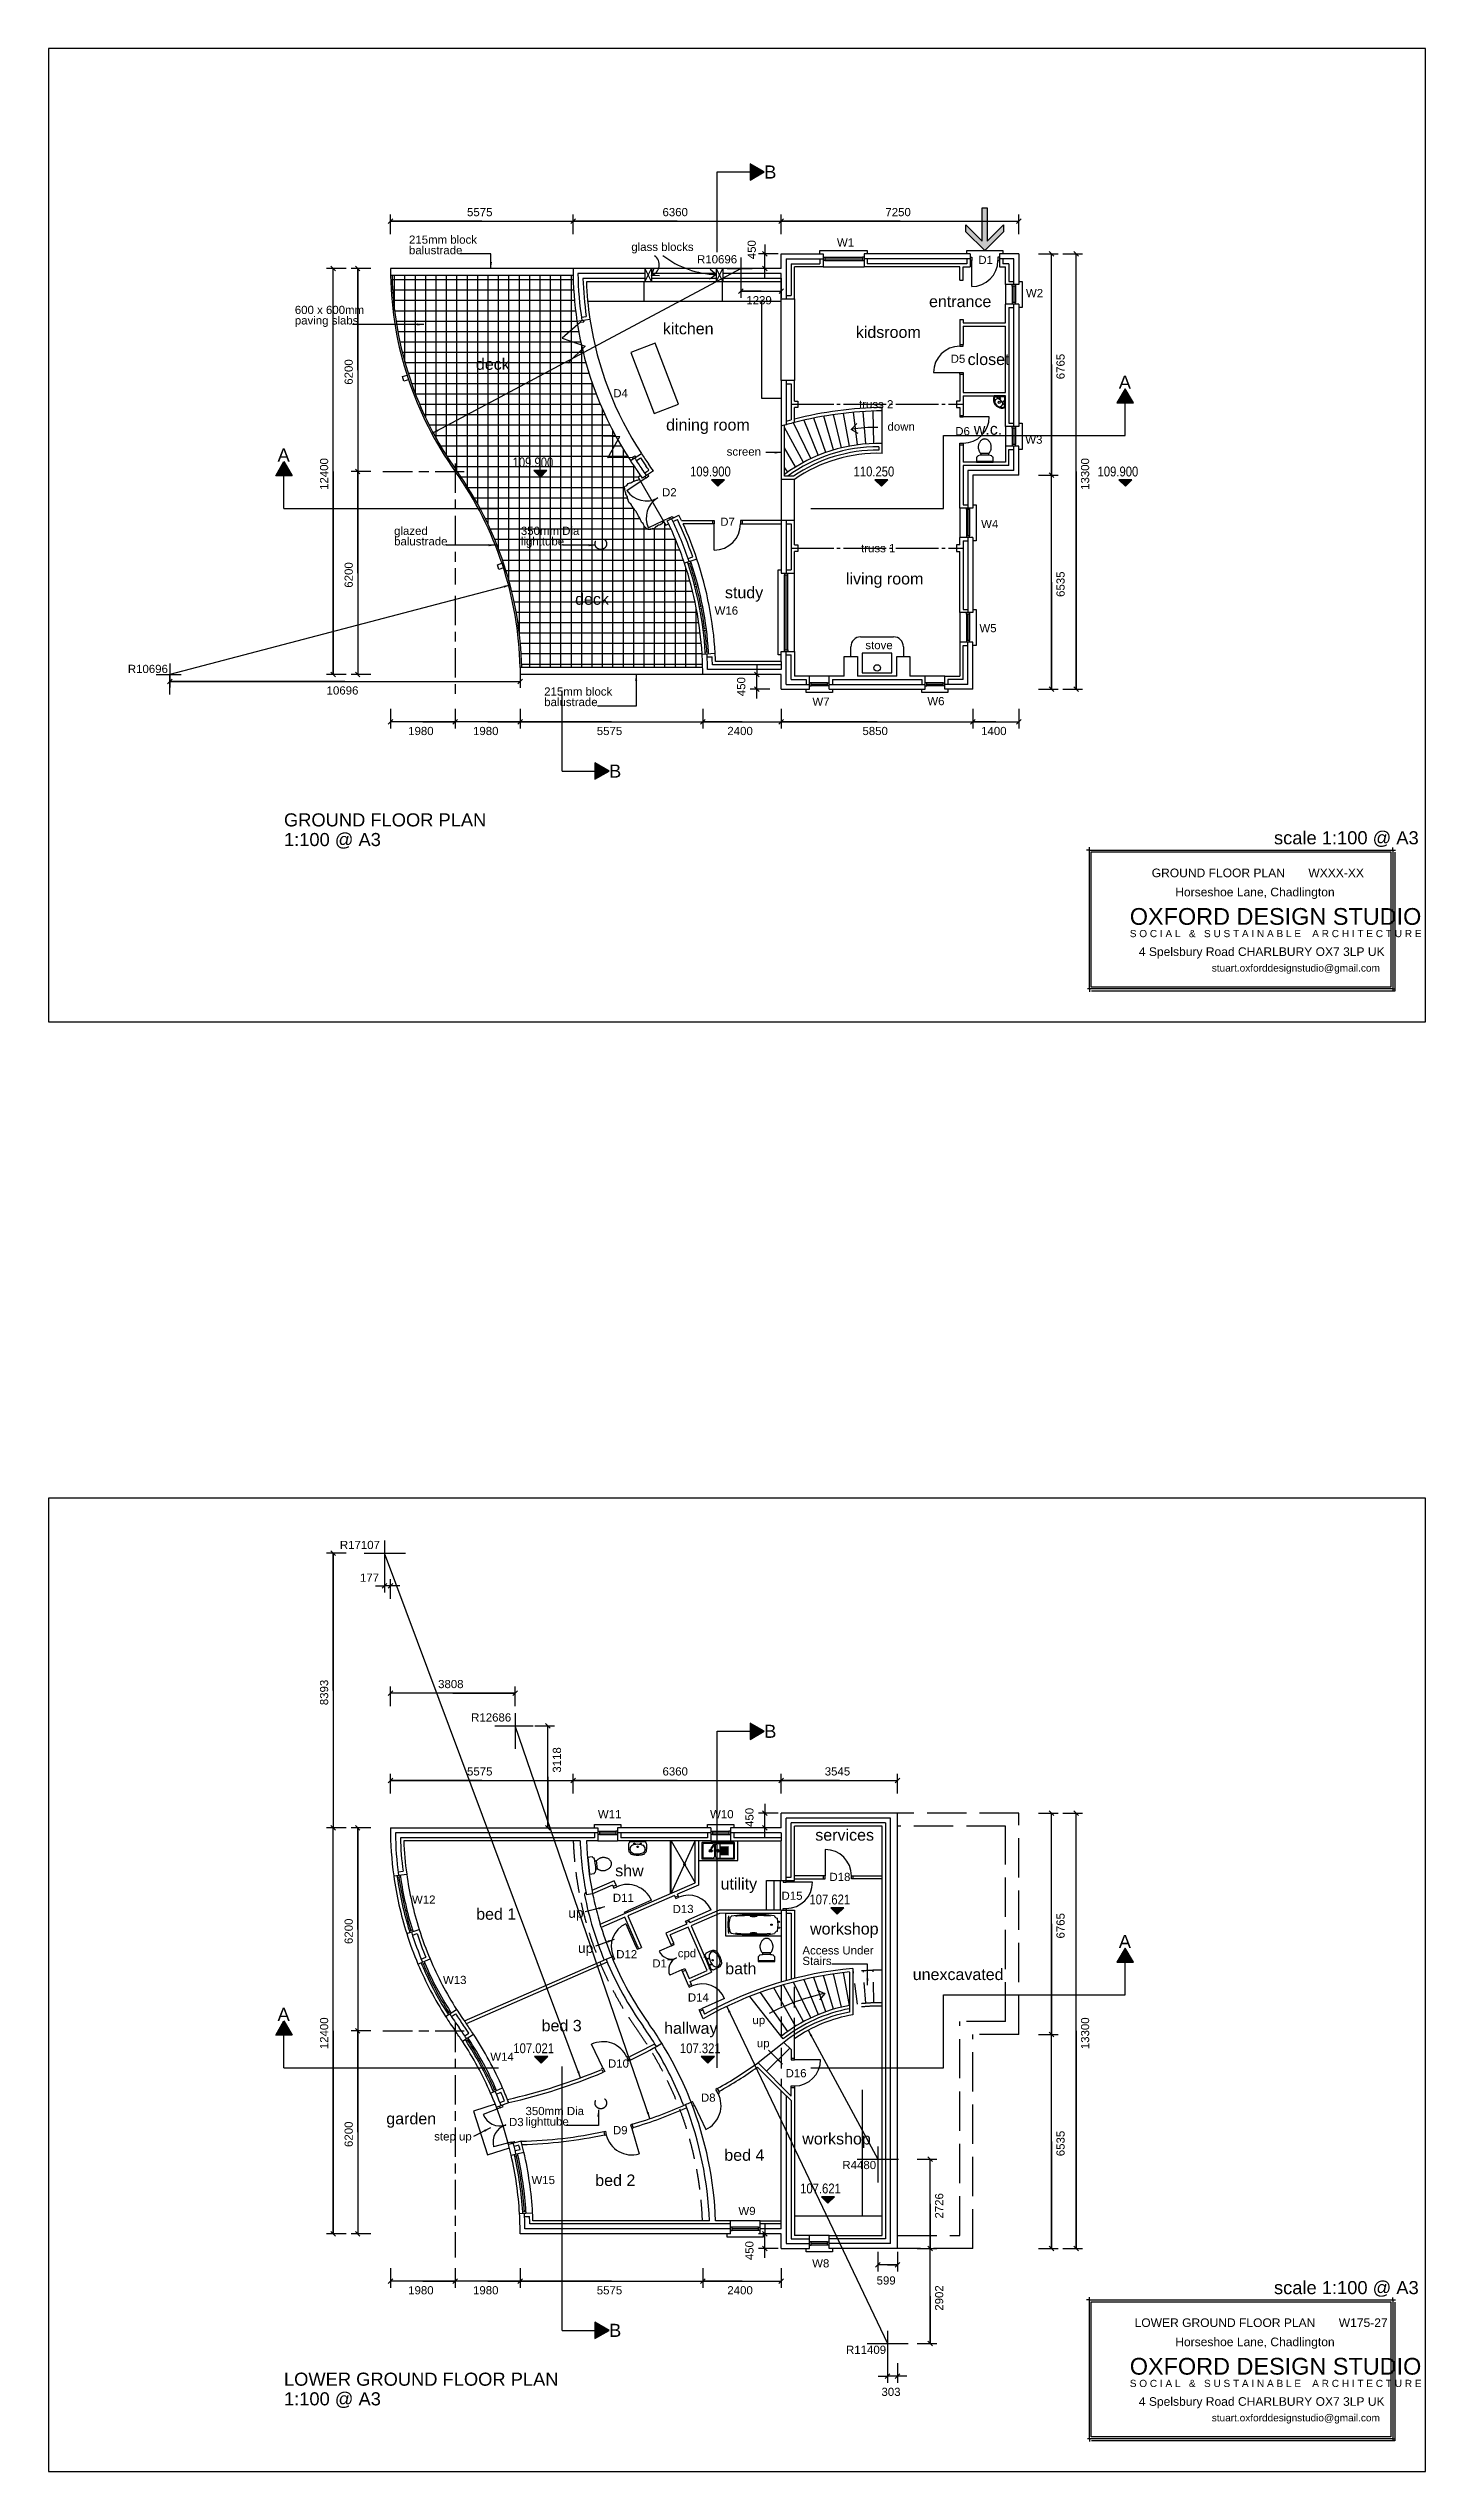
# Model space of a CAD drawing. Header units: millimetres. Extents: x 929802 to 1112248, y 1926852 to 2050811.
# Drawn here: x 1070203 to 1112248, y 1972342 to 2046360 of the extents above; entities that cross this region are included whole.
import ezdxf

# ---------------------------------------------------------------- set-up
doc = ezdxf.new("R2010")
doc.units = ezdxf.units.MM
for name, pattern in [('BORDER', [16, 13, -1, 1, -1]), ('CENTER', [16, 9, -2, 3, -2]), ('DASHDOT', [16, 12, -4]), ('HIDDEN', [9.525, 6.35, -3.175])]:
    doc.linetypes.add(name, pattern=pattern)
for name, color, linetype, true_color in [('00_-_ELEVATIONS', 7, 'Continuous', 0xffffff), ('1', 7, 'Continuous', 0xffffff), ('NEW_GF', 7, 'Continuous', 0xffffff), ('NEW_LGF', 7, 'Continuous', 0xffffff)]:
    doc.layers.add(name, color=color, linetype=linetype, true_color=true_color)
doc.styles.add('ARIAL', font='arial.ttf', dxfattribs={"height": 0.2})
doc.styles.add('ARIALN', font='ARIALN.TTF', dxfattribs={"height": 0.2})
doc.styles.get("Standard").update_dxf_attribs({"font": 'arial.ttf'})
doc.dimstyles.new('ISO-25', dxfattribs={"dimtxt": 2.5, "dimasz": 2.5, "dimexe": 1.25, "dimexo": 0.625, "dimtad": 1, "dimtxsty": 'Standard', "dimcen": 2.5, "dimadec": 0, "dimazin": 0, "dimtfac": 1, "dimtmove": 0, "dimatfit": 3, "dimfxl": 1, "dimarcsym": 0})

# ---------------------------------------------------------------- blocks, each defined once
blk = doc.blocks.new('06ACBB04')
at = {"layer": 'NEW_LGF', "linetype": 'Continuous', "ltscale": 100}
h = blk.add_hatch(dxfattribs=at)
h.set_pattern_fill('NET', color=8, scale=100, style=0)
h.paths.add_polyline_path([(0, 11970), (5525, 11970), (5533, 11717), (5551, 11411), (5573, 11145), (5613, 10799), (5641, 10596), (5700, 10246), (5771, 9895), (5837, 9609), (5909, 9336), (5981, 9087), (6089, 8751), (6188, 8471), (6346, 8070), (6453, 7822), (6594, 7520), (6749, 7212), (6874, 6980), (7042, 6689), (7175, 6474), (7275, 6318), (7423, 6098), (7530, 5947), (7589, 5862), (7512, 5811), (7554, 5738), (7470, 5723), (7408, 5703), (7311, 5658), (7206, 5616), (7180, 5588), (7151, 5555), (7130, 5542), (7107, 5525), (7098, 5501), (7108, 5443), (7118, 5383), (7139, 5299), (7176, 5227), (7190, 5163), (7209, 5094), (7222, 5053), (7300, 4958), (7342, 4897), (7370, 4858), (7403, 4812), (7462, 4744), (7517, 4640), (7548, 4582), (7579, 4528), (7603, 4471), (7644, 4409), (7711, 4303), (7750, 4258), (7831, 4225), (7862, 4224), (7901, 4230), (7946, 4240), (8014, 4259), (8083, 4310), (8166, 4353), (8210, 4377), (8233, 4386), (8268, 4412), (8264, 4512), (8357, 4351), (8440, 4391), (8532, 4194), (8633, 3963), (8745, 3690), (8831, 3461), (8927, 3187), (9041, 2829), (9129, 2514), (9203, 2215), (9264, 1936), (9322, 1632), (9375, 1303), (9412, 1017), (9440, 741), (9465, 411), (9475, 190), (9481, 0), (3956, 0), (3931, 548), (3916, 732), (3893, 961), (3865, 1198), (3835, 1405), (3764, 1819), (3724, 2016), (3663, 2286), (3592, 2566), (3509, 2858), (3429, 3116), (3310, 3459), (3188, 3780), (3008, 4202), (2800, 4637), (2639, 4943), (2469, 5242), (2275, 5559), (2088, 5843), (1866, 6161), (1683, 6437), (1497, 6737), (1343, 7004), (1154, 7361), (936, 7815), (754, 8244), (540, 8831), (420, 9217), (337, 9519), (245, 9904), (179, 10230), (108, 10657), (67, 10977), (36, 11286), (12, 11635)])
at = {"layer": 'NEW_LGF', "color": 2, "linetype": 'HIDDEN', "ltscale": 100}
blk.add_circle((6372, 3778), 175, dxfattribs=at)
blk.add_arc((6372, 3778), 175, 0, 0, dxfattribs=at)
at = {"layer": 'NEW_LGF'}
blk.add_attdef('Sfb', (0, 0), '', height=1, dxfattribs=at)
blk = doc.blocks.new('208C8A54')
at = {"layer": '00_-_ELEVATIONS', "linetype": 'HIDDEN', "ltscale": 100}
blk.add_hatch(color=15, dxfattribs=at).paths.add_polyline_path([(781, 200), (1181, 200), (981, 0)])
at = {"layer": '00_-_ELEVATIONS', "color": 2, "linetype": 'Continuous', "ltscale": 100}
for p, q in [((781, 200), (981, 0)), ((1181, 200), (781, 200)), ((981, 0), (1181, 200))]:
    blk.add_line(p, q, dxfattribs=at)
at = {"layer": '00_-_ELEVATIONS', "color": 15, "linetype": 'HIDDEN', "ltscale": 100, "style": 'ARIALN'}
blk.add_text('110.250', height=300, rotation=359.94937, dxfattribs=at).set_placement((131, 301))
at = {"layer": '00_-_ELEVATIONS'}
blk.add_attdef('Sfb', (0, 0), '', height=1, dxfattribs=at)
blk = doc.blocks.new('088BE750')
at = {"layer": 'NEW_GF', "color": 2, "linetype": 'Continuous', "ltscale": 100}
for p, q in [((0, 1000), (0, 100)), ((200, 950), (200, 1000)), ((300, 950), (200, 950)), ((250, 950), (250, 150)), ((300, 1000), (300, 950)), ((400, 1100), (500, 1100)), ((500, 1100), (500, 0)), ((300, 150), (200, 150)), ((200, 150), (200, 100)), ((300, 100), (300, 150)), ((500, 0), (400, 0))]:
    blk.add_line(p, q, dxfattribs=at)
at = {"layer": 'NEW_GF', "color": 1, "linetype": 'Continuous', "ltscale": 100}
for p, q in [((200, 950), (200, 150)), ((300, 950), (300, 150))]:
    blk.add_line(p, q, dxfattribs=at)
at = {"layer": 'NEW_GF'}
for tag in ['PAT_NAME', 'GROUP', 'FLOOR', 'Sfb', 'PART_NUMBER', 'DESC', 'MANUFACTURER', 'Quantity', 'WIDTH', 'WIDTH_FORMULA', 'HEIGHT', 'SYMBOL_PATH', 'Opening_height', 'Return_type', 'TYPE', 'PREFIX', 'IDENTIFIER', 'NUMBER', 'OUTER_LEAF', 'CAVITY', 'INNER_LEAF', 'Arch_group']:
    blk.add_attdef(tag, (0, 0), '', height=1, dxfattribs=at)
blk = doc.blocks.new('649B4A82')
at = {"layer": 'NEW_LGF', "color": 9, "linetype": 'Continuous', "ltscale": 100}
for s, p in [('W1', (6926, 14136)), ('D1', (11243, 13604)), ('W2', (12697, 12591)), ('D5', (10399, 10586)), ('D4', (96, 9531)), ('D6', (10538, 8373)), ('W3', (12677, 8113)), ('D2', (1585, 6506)), ('D7', (3363, 5607)), ('W4', (11328, 5538)), ('W16', (3190, 2893)), ('W5', (11277, 2357)), ('W7', (6177, 109)), ('W6', (9686, 127))]:
    blk.add_text(s, height=250, dxfattribs=at).set_placement(p)
at = {"layer": 'NEW_LGF'}
blk.add_attdef('Sfb', (0, 0), '', height=1, dxfattribs=at)
blk = doc.blocks.new('5424B350')
at = {"layer": 'NEW_GF', "color": 3, "linetype": 'Continuous', "ltscale": 100}
for p, q in [((5575, 12400), (0, 12400)), ((0, 12400), (0, 12185)), ((5577, 12185), (0, 12185)), ((9533, 215), (3960, 215)), ((3960, 215), (3960, 0)), ((9535, 0), (3960, 0))]:
    blk.add_line(p, q, dxfattribs=at)
at = {"layer": 'NEW_GF', "color": 2, "linetype": 'Continuous', "ltscale": 100}
blk.add_line((3958, 215), (3960, 215), dxfattribs=at)
for centre, radius, start, end in [((10696, 12400), 10696, 181.14995, 215.4241), ((10696, 12400), 10696, 181.14995, 215.4241), ((10696, 12400), 10646, 181.15535, 215.4241), ((10696, 12400), 10646, 181.15535, 215.4241), ((-6736, 0), 10696, 1.14995, 35.4241), ((-6736, 0), 10696, 1.14995, 35.4241), ((-6736, 0), 10746, 1.1446, 35.4241), ((-6736, 0), 10746, 1.1446, 35.4241)]:
    blk.add_arc(centre, radius, start, end, dxfattribs=at)
blk = doc.blocks.new('D2647627')
at = {"layer": 'NEW_GF', "color": 2, "linetype": 'Continuous', "ltscale": 100}
for p, q in [((0, 400), (0, 500)), ((0, 500), (1450, 500)), ((100, 300), (150, 300)), ((150, 200), (100, 200)), ((150, 300), (150, 200)), ((150, 250), (1300, 250)), ((1350, 300), (1300, 300)), ((1300, 300), (1300, 200)), ((1300, 200), (1350, 200)), ((1450, 500), (1450, 400)), ((100, 0), (1350, 0))]:
    blk.add_line(p, q, dxfattribs=at)
at = {"layer": 'NEW_GF', "color": 1, "linetype": 'Continuous', "ltscale": 100}
for p, q in [((150, 300), (1300, 300)), ((150, 200), (1300, 200))]:
    blk.add_line(p, q, dxfattribs=at)
at = {"layer": 'NEW_GF'}
for tag in ['PAT_NAME', 'GROUP', 'FLOOR', 'Sfb', 'PART_NUMBER', 'DESC', 'MANUFACTURER', 'Quantity', 'WIDTH', 'WIDTH_FORMULA', 'HEIGHT', 'SYMBOL_PATH', 'Opening_height', 'Return_type', 'TYPE', 'PREFIX', 'IDENTIFIER', 'NUMBER', 'OUTER_LEAF', 'CAVITY', 'INNER_LEAF', 'Arch_group']:
    blk.add_attdef(tag, (0, 0), '', height=1, dxfattribs=at)
blk = doc.blocks.new('A0DCD026')
at = {"layer": 'NEW_GF', "color": 2, "linetype": 'Continuous', "ltscale": 100}
for p, q in [((0, 1000), (0, 1100)), ((0, 1100), (1100, 1100)), ((100, 900), (150, 900)), ((150, 800), (100, 800)), ((150, 900), (150, 800)), ((1000, 900), (950, 900)), ((950, 900), (950, 800)), ((950, 800), (1000, 800)), ((1100, 1100), (1100, 1000))]:
    blk.add_line(p, q, dxfattribs=at)
at = {"layer": 'NEW_GF', "color": 4, "linetype": 'Continuous', "ltscale": 100}
blk.add_line((150, 0), (150, 800), dxfattribs=at)
at = {"layer": 'NEW_GF', "color": 2, "linetype": 'Continuous', "ltscale": 100}
blk.add_arc((150, 800), 800, 270, 0, dxfattribs=at)
blk.add_arc((150, 800), 800, 270, 0, dxfattribs=at)
at = {"layer": 'NEW_GF'}
for tag in ['PAT_NAME', 'GROUP', 'FLOOR', 'Sfb', 'PART_NUMBER', 'DESC', 'MANUFACTURER', 'Quantity', 'WIDTH', 'WIDTH_FORMULA', 'HEIGHT', 'SYMBOL_PATH', 'Opening_height', 'Ht1', 'Return_type', 'TYPE', 'PREFIX', 'IDENTIFIER', 'SOLID_PEN', 'OUTER_LEAF', 'CAVITY', 'INNER_LEAF', 'CAVITY_PEN', 'REVEAL', 'GABLE_ANG', 'GABLE_LEN', 'Arch_group']:
    blk.add_attdef(tag, (0, 0), '', height=1, dxfattribs=at)
blk = doc.blocks.new('E8BCB9FC')
at = {"layer": 'NEW_GF', "color": 2, "linetype": 'Continuous', "ltscale": 100}
for p, q in [((0, 0), (0, 2600)), ((0, 2600), (100, 2600)), ((200, 2500), (200, 2450)), ((200, 2450), (300, 2450)), ((250, 150), (250, 2450)), ((300, 2450), (300, 2500)), ((500, 100), (500, 2500)), ((100, 0), (0, 0)), ((200, 100), (200, 150)), ((200, 150), (300, 150)), ((300, 150), (300, 100))]:
    blk.add_line(p, q, dxfattribs=at)
at = {"layer": 'NEW_GF', "color": 1, "linetype": 'Continuous', "ltscale": 100}
for p, q in [((200, 150), (200, 2450)), ((300, 150), (300, 2450))]:
    blk.add_line(p, q, dxfattribs=at)
at = {"layer": 'NEW_GF'}
for tag in ['PAT_NAME', 'GROUP', 'FLOOR', 'Sfb', 'PART_NUMBER', 'DESC', 'MANUFACTURER', 'Quantity', 'WIDTH', 'WIDTH_FORMULA', 'HEIGHT', 'SYMBOL_PATH', 'Opening_height', 'Return_type', 'TYPE', 'PREFIX', 'IDENTIFIER', 'NUMBER', 'OUTER_LEAF', 'CAVITY', 'INNER_LEAF', 'Arch_group']:
    blk.add_attdef(tag, (0, 0), '', height=1, dxfattribs=at)
blk = doc.blocks.new('9C177FD2')
at = {"layer": 'NEW_GF', "color": 3, "linetype": 'Continuous', "ltscale": 100}
for p, q in [((0, 5891), (143, 5938)), ((143, 5938), (189, 5795)), ((47, 5749), (0, 5891)), ((189, 5795), (47, 5749)), ((2900, 143), (3042, 189)), ((2946, 0), (2900, 143)), ((3089, 47), (2946, 0)), ((3042, 189), (3089, 47))]:
    blk.add_line(p, q, dxfattribs=at)
blk = doc.blocks.new('03A24341')
at = {"layer": 'NEW_GF', "color": 2, "linetype": 'Continuous', "ltscale": 100}
for p, q in [((747, 2154), (0, 1868)), ((0, 1868), (715, 0)), ((1462, 286), (747, 2154)), ((715, 0), (1462, 286))]:
    blk.add_line(p, q, dxfattribs=at)
at = {"layer": 'NEW_GF'}
blk.add_attdef('Sfb', (0, 0), '', height=1, dxfattribs=at)
blk = doc.blocks.new('2CF49CD4')
at = {"layer": 'NEW_GF', "color": 4, "linetype": 'Continuous', "ltscale": 100}
for p, q in [((6360, 12850), (0, 12850)), ((6360, 13300), (7635, 13300)), ((6360, 12850), (6360, 13300)), ((7635, 12900), (6760, 12900)), ((6760, 11924), (6760, 12900)), ((7635, 13300), (7635, 12900)), ((12123, 13300), (8885, 13300)), ((8885, 13300), (8885, 12900)), ((11810, 12900), (8885, 12900)), ((11810, 12500), (11810, 12900)), ((11910, 12500), (11910, 12900)), ((11910, 12900), (12123, 12900)), ((12123, 13300), (12123, 12900)), ((13610, 13300), (13023, 13300)), ((13023, 13300), (13023, 12900)), ((13023, 12900), (13210, 12900)), ((13210, 12359), (13210, 12900)), ((13610, 13300), (13610, 12359)), ((6360, 12450), (408, 12450)), ((6360, 11924), (6360, 12450)), ((6360, 11924), (6760, 11924)), ((11810, 12500), (11910, 12500)), ((13610, 12359), (13210, 12359)), ((121, 11244), (517, 11304)), ((11810, 11293), (11910, 11293)), ((11810, 11293), (11810, 10528)), ((11910, 11293), (11910, 11193)), ((11910, 11193), (13210, 11193)), ((13610, 11759), (13210, 11759)), ((13210, 11193), (13210, 11759)), ((13610, 11759), (13610, 8028)), ((11810, 10528), (11910, 10528)), ((11910, 11093), (13210, 11093)), ((11910, 11093), (11910, 10528)), ((13210, 9064), (13210, 11093)), ((11810, 9628), (11910, 9628)), ((11810, 9628), (11810, 8805)), ((11910, 9628), (11910, 9064)), ((6360, 9433), (6360, 8037)), ((6760, 9433), (6360, 9433)), ((6760, 8805), (6760, 9433)), ((11910, 9064), (13210, 9064)), ((11910, 8964), (13210, 8964)), ((11910, 8964), (11910, 8367)), ((13210, 8028), (13210, 8964)), ((6760, 8805), (6860, 8805)), ((6760, 8147), (6760, 8605)), ((6860, 8605), (6760, 8605)), ((6860, 8805), (6860, 8605)), ((11810, 8805), (11710, 8805)), ((11710, 8805), (11710, 8605)), ((11710, 8605), (11810, 8605)), ((11810, 8605), (11810, 8367)), ((11810, 8367), (11910, 8367)), ((11810, 6935), (11810, 7467)), ((11810, 7467), (11910, 7467)), ((11910, 7467), (11910, 6935)), ((13610, 8028), (13210, 8028)), ((13610, 7428), (13210, 7428)), ((13210, 7428), (13210, 6935)), ((13610, 6535), (13610, 7428)), ((1753, 6983), (2087, 7202)), ((2454, 6669), (2122, 6445)), ((11810, 5536), (11810, 6935)), ((13210, 6935), (11910, 6935)), ((13610, 6535), (12210, 6535)), ((12210, 6535), (12210, 5536)), ((2874, 5146), (3233, 5322)), ((12210, 5536), (11810, 5536)), ((3314, 5153), (4260, 5153)), ((4260, 5053), (3360, 5053)), ((4260, 5153), (4260, 5053)), ((6360, 5153), (5164, 5153)), ((5164, 5153), (5164, 5053)), ((5164, 5053), (6360, 5053)), ((6760, 5153), (6360, 5153)), ((6360, 5153), (6360, 3550)), ((6760, 4410), (6760, 5153)), ((12210, 4636), (11810, 4636)), ((11810, 4410), (11810, 4636)), ((12210, 4636), (12210, 2341)), ((3785, 3976), (3405, 3852)), ((6760, 4410), (6860, 4410)), ((6760, 3550), (6760, 4210)), ((6860, 4210), (6760, 4210)), ((6860, 4410), (6860, 4210)), ((11810, 4410), (11710, 4410)), ((11710, 4410), (11710, 4210)), ((11710, 4210), (11810, 4210)), ((11810, 2341), (11810, 4210)), ((6360, 3550), (6760, 3550)), ((12210, 2341), (11810, 2341)), ((3942, 1076), (4341, 1099)), ((6360, 850), (4353, 850)), ((6360, 850), (6360, 1150)), ((6360, 1150), (6760, 1150)), ((6760, 1150), (6760, 400)), ((8282, 400), (8282, 1000)), ((8282, 1000), (8682, 1000)), ((8682, 1000), (8682, 400)), ((9888, 400), (9888, 1000)), ((9888, 1000), (10288, 1000)), ((10288, 1000), (10288, 400)), ((12210, 1441), (11810, 1441)), ((11810, 1441), (11810, 400)), ((12210, 0), (12210, 1441)), ((6360, 450), (3960, 450)), ((6360, 0), (6360, 450)), ((7221, 400), (6760, 400)), ((7221, 0), (7221, 400)), ((7821, 0), (7821, 400)), ((8282, 400), (7821, 400)), ((9888, 400), (8682, 400)), ((10749, 400), (10288, 400)), ((10749, 0), (10749, 400)), ((11349, 0), (11349, 400)), ((11349, 400), (11810, 400)), ((6360, 0), (7221, 0)), ((7821, 0), (10749, 0)), ((12210, 0), (11349, 0))]:
    blk.add_line(p, q, dxfattribs=at)
at = {"layer": 'NEW_GF', "color": 2, "linetype": 'Continuous', "ltscale": 100}
for p, q in [((2192, 12700), (151, 12700)), ((4376, 12700), (2392, 12700)), ((6360, 12700), (4576, 12700)), ((6360, 12450), (6360, 12700)), ((6510, 13150), (7635, 13150)), ((6510, 13150), (6510, 11924)), ((6660, 13000), (7535, 13000)), ((6660, 13000), (6660, 12024)), ((7535, 13150), (7535, 13000)), ((12123, 13150), (8885, 13150)), ((8985, 13150), (8985, 13000)), ((12023, 13000), (8985, 13000)), ((12023, 13150), (12023, 13000)), ((13460, 13150), (13023, 13150)), ((13123, 13150), (13123, 13000)), ((13310, 13000), (13123, 13000)), ((13310, 13000), (13310, 12459)), ((13460, 12359), (13460, 13150)), ((2192, 12550), (304, 12550)), ((4376, 12550), (2392, 12550)), ((6360, 12550), (4576, 12550)), ((6510, 12024), (6660, 12024)), ((13310, 12459), (13460, 12459)), ((255, 11365), (403, 11388)), ((13310, 11659), (13310, 8128)), ((13310, 11659), (13460, 11659)), ((13460, 8028), (13460, 11759)), ((6510, 9433), (6510, 8080)), ((6510, 9333), (6660, 9333)), ((6660, 9333), (6660, 8225)), ((6510, 8184), (6660, 8225)), ((13310, 8128), (13460, 8128)), ((13460, 6685), (13460, 7428)), ((1933, 6982), (2059, 7064)), ((2190, 6612), (2314, 6697)), ((13310, 6835), (11910, 6835)), ((11910, 6835), (11910, 5636)), ((13460, 6685), (12060, 6685)), ((12060, 6685), (12060, 5536)), ((13310, 7328), (13460, 7328)), ((13310, 6835), (13310, 7328)), ((3052, 5122), (3187, 5188)), ((11910, 5636), (12060, 5636)), ((6510, 5153), (6510, 3550)), ((6510, 5053), (6660, 5053)), ((6660, 5053), (6660, 3650)), ((11910, 4536), (12060, 4536)), ((11910, 4536), (11910, 2441)), ((12060, 4636), (12060, 2341)), ((3515, 3993), (3657, 4042)), ((6510, 3650), (6660, 3650)), ((11910, 2441), (12060, 2441)), ((4097, 985), (4247, 992)), ((6359, 750), (4256, 750)), ((6359, 850), (6359, 600)), ((6510, 150), (6510, 1150)), ((6510, 1050), (6660, 1050)), ((6660, 300), (6660, 1050)), ((11910, 1341), (12060, 1341)), ((11910, 300), (11910, 1341)), ((12060, 150), (12060, 1441)), ((6359, 600), (4109, 600)), ((6510, 150), (7221, 150)), ((6660, 300), (7121, 300)), ((7121, 300), (7121, 150)), ((7821, 150), (10749, 150)), ((7921, 300), (7921, 150)), ((7921, 300), (10649, 300)), ((10649, 300), (10649, 150)), ((12060, 150), (11349, 150)), ((11449, 300), (11449, 150)), ((11910, 300), (11449, 300))]:
    blk.add_line(p, q, dxfattribs=at)
at = {"layer": 'NEW_GF', "color": 4, "linetype": 'Continuous', "ltscale": 100}
for centre, radius, start, end in [((10696, 12850), 10696, 179.99817, 188.63581), ((10696, 12850), 10696, 179.99817, 188.63581), ((10696, 12850), 10296, 182.2246, 188.63581), ((10696, 12850), 10296, 182.2246, 188.63581), ((9601, -2902), 11409, 104.41922, 106.50358), ((9601, -2902), 11409, 104.41922, 106.50358), ((10696, 12850), 10696, 213.26441, 215.4241), ((10696, 12850), 10696, 213.26441, 215.4241), ((10696, 12850), 10296, 213.26441, 215.4241), ((10696, 12850), 10296, 213.26441, 215.4241), ((-6736, 450), 11096, 34.087, 35.4241), ((-6736, 450), 11096, 34.087, 35.4241), ((-6736, 450), 10696, 34.087, 35.4241), ((-6736, 450), 10696, 34.087, 35.4241), ((-6736, 450), 11096, 25.07494, 26.04246), ((-6736, 450), 11096, 25.07494, 26.04246), ((-6736, 450), 10696, 18.54432, 26.04246), ((-6736, 450), 10696, 18.54432, 26.04246), ((-6736, 450), 11096, 18.52744, 24.50616), ((-6736, 450), 11096, 18.52744, 24.50616), ((-6736, 450), 10696, 359.99817, 3.35362), ((-6736, 450), 10696, 359.99817, 3.35362), ((-6736, 450), 11096, 2.06414, 3.35362), ((-6736, 450), 11096, 2.06414, 3.35362)]:
    blk.add_arc(centre, radius, start, end, dxfattribs=at)
at = {"layer": 'NEW_GF', "color": 2, "linetype": 'Continuous', "ltscale": 100}
for centre, radius, start, end in [((10696, 12850), 10546, 180.81311, 188.63581), ((10696, 12850), 10546, 180.81311, 188.63581), ((10696, 12850), 10396, 181.65174, 188.08466), ((10696, 12850), 10396, 181.65174, 188.08466), ((10696, 12850), 10546, 213.26441, 215.4241), ((10696, 12850), 10546, 213.26441, 215.4241), ((10696, 12850), 10396, 213.81555, 215.4241), ((10696, 12850), 10396, 213.81555, 215.4241), ((-6736, 450), 10846, 34.087, 35.4241), ((-6736, 450), 10846, 34.087, 35.4241), ((-6736, 450), 10996, 34.61528, 35.4241), ((-6736, 450), 10996, 34.61528, 35.4241), ((-6736, 450), 10846, 18.54432, 26.04246), ((-6736, 450), 10846, 18.54432, 26.04246), ((-6736, 450), 10996, 19.06616, 25.52139), ((-6736, 450), 10996, 19.06616, 25.52139), ((-6736, 450), 10846, 0.79062, 3.35362), ((-6736, 450), 10846, 0.79062, 3.35362), ((-6736, 450), 10996, 1.56159, 2.82535), ((-6736, 450), 10996, 1.56159, 2.82535)]:
    blk.add_arc(centre, radius, start, end, dxfattribs=at)
at = {"layer": 'NEW_GF'}
blk.add_attdef('Sfb', (0, 0), '', height=1, dxfattribs=at)
blk = doc.blocks.new('5A020AF7')
at = {"layer": 'NEW_GF', "color": 2, "linetype": 'Continuous', "ltscale": 100}
blk.add_line((0, 0), (84, 55), dxfattribs=at)
blk = doc.blocks.new('13BC16CC')
at = {"layer": 'NEW_GF', "color": 9, "linetype": 'BORDER', "ltscale": 100}
for p, q in [((0, 4396), (5250, 4396)), ((0, 0), (5250, 0))]:
    blk.add_line(p, q, dxfattribs=at)
blk = doc.blocks.new('C07E6522')
at = {"layer": '00_-_ELEVATIONS', "linetype": 'BORDER', "ltscale": 100}
blk.add_hatch(color=15, dxfattribs=at).paths.add_polyline_path([(781, 200), (1181, 200), (981, 0)])
at = {"layer": '00_-_ELEVATIONS', "color": 2, "linetype": 'Continuous', "ltscale": 100}
for p, q in [((781, 200), (981, 0)), ((1181, 200), (781, 200)), ((981, 0), (1181, 200))]:
    blk.add_line(p, q, dxfattribs=at)
at = {"layer": '00_-_ELEVATIONS', "color": 15, "linetype": 'BORDER', "ltscale": 100, "style": 'ARIALN'}
blk.add_text('109.900', height=300, rotation=359.94937, dxfattribs=at).set_placement((131, 301))
at = {"layer": '00_-_ELEVATIONS'}
blk.add_attdef('Sfb', (0, 0), '', height=1, dxfattribs=at)
blk = doc.blocks.new('1AF24D78')
at = {"layer": 'NEW_GF', "color": 2, "linetype": 'Continuous', "ltscale": 100}
for p, q in [((0, 1000), (0, 100)), ((200, 950), (200, 1000)), ((300, 950), (200, 950)), ((250, 950), (250, 150)), ((300, 1000), (300, 950)), ((400, 1100), (500, 1100)), ((500, 1100), (500, 0)), ((300, 150), (200, 150)), ((200, 150), (200, 100)), ((300, 100), (300, 150)), ((500, 0), (400, 0))]:
    blk.add_line(p, q, dxfattribs=at)
at = {"layer": 'NEW_GF', "color": 1, "linetype": 'Continuous', "ltscale": 100}
for p, q in [((200, 950), (200, 150)), ((300, 950), (300, 150))]:
    blk.add_line(p, q, dxfattribs=at)
at = {"layer": 'NEW_GF'}
for tag in ['PAT_NAME', 'GROUP', 'FLOOR', 'Sfb', 'PART_NUMBER', 'DESC', 'MANUFACTURER', 'Quantity', 'WIDTH', 'WIDTH_FORMULA', 'HEIGHT', 'SYMBOL_PATH', 'Opening_height', 'Return_type', 'TYPE', 'PREFIX', 'IDENTIFIER', 'NUMBER', 'OUTER_LEAF', 'CAVITY', 'INNER_LEAF', 'Arch_group']:
    blk.add_attdef(tag, (0, 0), '', height=1, dxfattribs=at)
blk = doc.blocks.new('81CBC227')
at = {"layer": 'NEW_GF', "color": 2, "linetype": 'Continuous', "ltscale": 100}
for p, q in [((1711, 3558), (1711, 2958)), ((4111, 2958), (4111, 3558)), ((0, 2958), (5911, 2958)), ((5311, 2958), (5311, 0)), ((5311, 0), (5911, 0))]:
    blk.add_line(p, q, dxfattribs=at)
at = {"layer": 'NEW_GF'}
blk.add_attdef('Sfb', (0, 0), '', height=1, dxfattribs=at)
blk = doc.blocks.new('0DA4883D')
at = {"layer": 'NEW_GF', "color": 2, "linetype": 'Continuous', "ltscale": 100}
for p, q in [((0, 0), (0, 2491)), ((400, 2491), (400, 0))]:
    blk.add_line(p, q, dxfattribs=at)
at = {"layer": 'NEW_GF'}
blk.add_attdef('Sfb', (0, 0), '', height=1, dxfattribs=at)
blk = doc.blocks.new('B1BD81F7')
at = {"layer": 'NEW_LGF', "color": 2, "linetype": 'Continuous', "ltscale": 100}
for centre, radius, start, end in [((3945, 8682), 343, 287.12787, 54.21484), ((3945, 8682), 343, 287.12787, 54.21484), ((6094, 11135), 2751, 231.92315, 268.66291), ((6094, 11135), 2751, 231.92315, 268.66291)]:
    blk.add_arc(centre, radius, start, end, dxfattribs=at)
at = {"layer": 'NEW_LGF', "color": 15, "linetype": 'Continuous', "ltscale": 100}
for s, p in [('glass blocks', (3434, 9105)), ('350mm Dia', (62, 431)), ('lighttube', (62, 109))]:
    blk.add_text(s, height=250, dxfattribs=at).set_placement(p)
at = {"layer": 'NEW_LGF'}
blk.add_attdef('Sfb', (0, 0), '', height=1, dxfattribs=at)
blk = doc.blocks.new('A44D7AB5')
at = {"layer": '00_-_ELEVATIONS', "linetype": 'Continuous', "ltscale": 100}
blk.add_hatch(color=15, dxfattribs=at).paths.add_polyline_path([(781, 200), (1181, 200), (981, 0)])
at = {"layer": '00_-_ELEVATIONS', "color": 2, "linetype": 'Continuous', "ltscale": 100}
for p, q in [((781, 200), (981, 0)), ((1181, 200), (781, 200)), ((981, 0), (1181, 200))]:
    blk.add_line(p, q, dxfattribs=at)
at = {"layer": '00_-_ELEVATIONS', "color": 15, "linetype": 'Continuous', "ltscale": 100, "style": 'ARIALN'}
blk.add_text('109.900', height=300, rotation=359.94937, dxfattribs=at).set_placement((131, 301))
at = {"layer": '00_-_ELEVATIONS'}
blk.add_attdef('Sfb', (0, 0), '', height=1, dxfattribs=at)
blk = doc.blocks.new('866B2B1E')
at = {"layer": 'NEW_GF', "color": 4, "linetype": 'Continuous', "ltscale": 100}
for p, q in [((2079, 15629), (2221, 15771)), ((7654, 15629), (7796, 15771)), ((7796, 15771), (7654, 15629)), ((14014, 15629), (14156, 15771)), ((21406, 15771), (21264, 15629)), ((329, 14321), (471, 14179)), ((1079, 14321), (1221, 14179)), ((13656, 14629), (13514, 14771)), ((13514, 14321), (13656, 14179)), ((22264, 14771), (22406, 14629)), ((23014, 14771), (23156, 14629)), ((1221, 7979), (1079, 8121)), ((22264, 8006), (22406, 7864)), ((22406, 7864), (22264, 8006)), ((471, 1779), (329, 1921)), ((1221, 1779), (1079, 1921)), ((13406, 1779), (13264, 1921)), ((13264, 1471), (13406, 1329)), ((22406, 1329), (22264, 1471)), ((23156, 1329), (23014, 1471)), ((2079, 329), (2221, 471)), ((4201, 471), (4059, 329)), ((4059, 329), (4201, 471)), ((6181, 471), (6039, 329)), ((6039, 329), (6181, 471)), ((11756, 471), (11614, 329)), ((14156, 471), (14014, 329)), ((20006, 471), (19864, 329)), ((21406, 471), (21264, 329))]:
    blk.add_line(p, q, dxfattribs=at)
at = {"layer": 'NEW_GF', "color": 2, "linetype": 'Continuous', "ltscale": 100}
for p, q in [((2150, 15300), (2150, 15900)), ((4938, 15700), (2150, 15700)), ((2150, 15700), (7725, 15700)), ((4938, 15700), (7725, 15700)), ((7725, 15300), (7725, 15900)), ((7725, 15300), (7725, 15900)), ((10905, 15700), (7725, 15700)), ((7725, 15700), (14085, 15700)), ((10905, 15700), (14085, 15700)), ((14085, 15300), (14085, 15900)), ((14085, 15300), (14085, 15900)), ((17710, 15700), (14085, 15700)), ((14085, 15700), (21335, 15700)), ((17710, 15700), (21335, 15700)), ((21335, 15300), (21335, 15900)), ((13585, 14983), (13585, 14700)), ((800, 14250), (200, 14250)), ((400, 1850), (400, 14250)), ((400, 8050), (400, 14250)), ((1550, 14250), (950, 14250)), ((1150, 11150), (1150, 14250)), ((1150, 14250), (1150, 8050)), ((13985, 14700), (13385, 14700)), ((13985, 14250), (13385, 14250)), ((13585, 14250), (13585, 14700)), ((13585, 13967), (13585, 14250)), ((21935, 14700), (22535, 14700)), ((22335, 7935), (22335, 14700)), ((22335, 11318), (22335, 14700)), ((22685, 14700), (23285, 14700)), ((23085, 1400), (23085, 14700)), ((23085, 8050), (23085, 14700)), ((1150, 11150), (1150, 8050)), ((22335, 11318), (22335, 7935)), ((400, 8050), (400, 1850)), ((1550, 8050), (950, 8050)), ((1550, 8050), (950, 8050)), ((1150, 4950), (1150, 8050)), ((1150, 8050), (1150, 1850)), ((21935, 7935), (22535, 7935)), ((21935, 7935), (22535, 7935)), ((22335, 1400), (22335, 7935)), ((22335, 4668), (22335, 7935)), ((23085, 8050), (23085, 1400)), ((1150, 4950), (1150, 1850)), ((22335, 4668), (22335, 1400)), ((800, 1850), (200, 1850)), ((1550, 1850), (950, 1850)), ((13735, 1850), (13135, 1850)), ((13335, 2133), (13335, 1850)), ((13335, 1400), (13335, 1850)), ((2150, 800), (2150, 200)), ((4130, 800), (4130, 200)), ((4130, 800), (4130, 200)), ((6110, 800), (6110, 200)), ((6110, 800), (6110, 200)), ((11685, 800), (11685, 200)), ((11685, 800), (11685, 200)), ((13735, 1400), (13135, 1400)), ((13335, 1117), (13335, 1400)), ((14085, 800), (14085, 200)), ((14085, 800), (14085, 200)), ((19935, 800), (19935, 200)), ((19935, 800), (19935, 200)), ((21335, 800), (21335, 200)), ((21935, 1400), (22535, 1400)), ((22685, 1400), (23285, 1400)), ((4130, 400), (2150, 400)), ((3140, 400), (2150, 400)), ((3140, 400), (4130, 400)), ((6110, 400), (4130, 400)), ((5120, 400), (4130, 400)), ((5120, 400), (6110, 400)), ((8898, 400), (6110, 400)), ((6110, 400), (11685, 400)), ((8898, 400), (11685, 400)), ((12885, 400), (11685, 400)), ((11685, 400), (14085, 400)), ((12885, 400), (14085, 400)), ((17010, 400), (14085, 400)), ((14085, 400), (19935, 400)), ((17010, 400), (19935, 400)), ((20635, 400), (19935, 400)), ((19935, 400), (21335, 400)), ((20635, 400), (21335, 400))]:
    blk.add_line(p, q, dxfattribs=at)
at = {"layer": 'NEW_GF', "color": 1, "linetype": 'CENTER', "ltscale": 100}
for p, q in [((4130, 8296), (4130, 4598)), ((1921, 8050), (4403, 8050)), ((4130, 4255), (4130, 1121))]:
    blk.add_line(p, q, dxfattribs=at)
at = {"layer": 'NEW_GF', "color": 3, "linetype": 'Continuous', "ltscale": 100}
for s, p in [('5575', (4489, 15850)), ('6360', (10457, 15850)), ('7250', (17262, 15850)), ('1980', (2692, 0)), ('1980', (4672, 0)), ('5575', (8450, 0)), ('2400', (12437, 0)), ('5850', (16562, 0)), ('1400', (20187, 0))]:
    blk.add_text(s, height=250, dxfattribs=at).set_placement(p)
for s, p in [('450', (13307, 14536)), ('6200', (1000, 10702)), ('6765', (22735, 10870)), ('12400', (250, 7490)), ('13300', (23485, 7490)), ('6200', (1000, 4502)), ('6535', (22735, 4220)), ('450', (12985, 1188))]:
    blk.add_text(s, height=250, rotation=90, dxfattribs=at).set_placement(p)
at = {"layer": 'NEW_GF'}
blk.add_attdef('Sfb', (0, 0), '', height=1, dxfattribs=at)
blk = doc.blocks.new('ANGLO2')
at = {"layer": 'NEW_GF', "color": 1, "linetype": 'Continuous', "ltscale": 100}
for p, q in [((1, 286), (0, 263)), ((0, 263), (1, 240)), ((4, 309), (1, 286)), ((1, 240), (4, 217)), ((9, 331), (4, 309)), ((4, 217), (9, 195)), ((16, 353), (9, 331)), ((9, 195), (16, 173)), ((24, 374), (16, 353)), ((16, 173), (25, 152)), ((374, 374), (24, 374)), ((25, 152), (35, 132)), ((35, 132), (48, 112)), ((48, 112), (62, 94)), ((62, 94), (77, 77)), ((74, 354), (314, 354)), ((77, 77), (94, 62)), ((94, 62), (112, 48)), ((112, 48), (132, 35)), ((132, 35), (152, 25)), ((152, 25), (173, 16)), ((173, 16), (195, 9)), ((195, 9), (217, 4)), ((217, 4), (240, 1)), ((240, 1), (263, 0)), ((263, 0), (286, 1)), ((286, 1), (309, 4)), ((309, 4), (331, 9)), ((331, 9), (353, 16)), ((353, 16), (374, 24)), ((354, 74), (354, 314)), ((374, 24), (374, 374))]:
    blk.add_line(p, q, dxfattribs=at)
for centre, radius in [((176, 176), 35), ((201, 307), 15), ((307, 201), 15)]:
    blk.add_circle(centre, radius, dxfattribs=at)
for centre, radius, start, end in [((264, 264), 244, 167.94716, 282.05554), ((264, 264), 244, 167.94716, 282.05554), ((74, 304), 50, 90, 167.95379), ((74, 304), 50, 90, 167.95379), ((146, 181), 107, 95.95101, 187.3592), ((146, 181), 107, 95.95101, 187.3592), ((89, 295), 40, 51.15474, 100.67106), ((89, 295), 40, 51.15474, 100.67106), ((-770, -770), 1408, 38.86458, 51.13726), ((-770, -770), 1408, 38.86458, 51.13726), ((140, 238), 50, 47.91173, 95.96203), ((140, 238), 50, 47.91173, 95.96203), ((176, 176), 35, 0, 0), ((181, 146), 107, 262.6408, 354.06363), ((181, 146), 107, 262.6408, 354.06363), ((201, 307), 15, 0, 0), ((238, 140), 50, 354.03793, 42.08825), ((238, 140), 50, 354.03793, 42.08825), ((307, 201), 15, 0, 0), ((314, 314), 40, 0, 90), ((314, 314), 40, 0, 90), ((304, 74), 50, 282.04618, 0), ((304, 74), 50, 282.04618, 0), ((295, 89), 40, 349.32896, 38.9102), ((295, 89), 40, 349.32896, 38.9102)]:
    blk.add_arc(centre, radius, start, end, dxfattribs=at)
at = {"layer": 'NEW_GF'}
for tag in ['PAT_NAME', 'Sfb', 'PART_NUMBER', 'Quantity', 'Symbol_Description']:
    blk.add_attdef(tag, (0, 0), '', height=1, dxfattribs=at)
blk = doc.blocks.new('C3733A3C')
at = {"layer": 'NEW_GF', "color": 2, "linetype": 'Continuous', "ltscale": 100}
for p, q in [((0, 904), (50, 904)), ((50, 804), (0, 804)), ((50, 904), (50, 804)), ((904, 904), (854, 904)), ((854, 904), (854, 804)), ((854, 804), (904, 804))]:
    blk.add_line(p, q, dxfattribs=at)
at = {"layer": 'NEW_GF', "color": 4, "linetype": 'Continuous', "ltscale": 100}
blk.add_line((50, 0), (50, 804), dxfattribs=at)
at = {"layer": 'NEW_GF', "color": 2, "linetype": 'Continuous', "ltscale": 100}
blk.add_arc((50, 804), 804, 270, 0, dxfattribs=at)
blk.add_arc((50, 804), 804, 270, 0, dxfattribs=at)
at = {"layer": 'NEW_GF'}
for tag in ['PAT_NAME', 'GROUP', 'FLOOR', 'Sfb', 'PART_NUMBER', 'DESC', 'MANUFACTURER', 'Quantity', 'WIDTH', 'WIDTH_FORMULA', 'HEIGHT', 'SYMBOL_PATH', 'Opening_height', 'Ht1', 'Return_type', 'TYPE', 'PREFIX', 'IDENTIFIER', 'SOLID_PEN', 'OUTER_LEAF', 'CAVITY', 'INNER_LEAF', 'CAVITY_PEN', 'REVEAL', 'GABLE_ANG', 'GABLE_LEN', 'Arch_group']:
    blk.add_attdef(tag, (0, 0), '', height=1, dxfattribs=at)
blk = doc.blocks.new('3D8E9345')
at = {"layer": 'NEW_GF', "linetype": 'Continuous', "ltscale": 100}
blk.add_hatch(color=8, dxfattribs=at).paths.add_polyline_path([(500, 287), (500, 1306), (650, 1306), (650, 287), (1150, 787), (1150, 575), (575, 0), (0, 575), (0, 787)])
at = {"layer": 'NEW_GF', "color": 2, "linetype": 'Continuous', "ltscale": 100}
for p, q in [((0, 575), (0, 787)), ((0, 787), (500, 287)), ((500, 287), (500, 1306)), ((500, 1306), (650, 1306)), ((650, 1306), (650, 287)), ((650, 287), (1150, 787)), ((1150, 787), (1150, 575)), ((575, 0), (0, 575)), ((1150, 575), (575, 0))]:
    blk.add_line(p, q, dxfattribs=at)
at = {"layer": 'NEW_GF'}
blk.add_attdef('Sfb', (0, 0), '', height=1, dxfattribs=at)
blk = doc.blocks.new('710FA486')
at = {"layer": 'NEW_GF', "color": 2, "linetype": 'Continuous', "ltscale": 100}
for p, q in [((0, 900), (0, 850)), ((0, 850), (100, 850)), ((100, 850), (100, 900)), ((0, 0), (0, 50)), ((0, 50), (100, 50)), ((100, 50), (100, 0))]:
    blk.add_line(p, q, dxfattribs=at)
at = {"layer": 'NEW_GF', "color": 4, "linetype": 'Continuous', "ltscale": 100}
blk.add_line((900, 850), (100, 850), dxfattribs=at)
at = {"layer": 'NEW_GF', "color": 2, "linetype": 'Continuous', "ltscale": 100}
blk.add_arc((100, 850), 800, 270, 0, dxfattribs=at)
blk.add_arc((100, 850), 800, 270, 0, dxfattribs=at)
at = {"layer": 'NEW_GF'}
for tag in ['PAT_NAME', 'GROUP', 'FLOOR', 'Sfb', 'PART_NUMBER', 'DESC', 'MANUFACTURER', 'Quantity', 'WIDTH', 'WIDTH_FORMULA', 'HEIGHT', 'SYMBOL_PATH', 'Opening_height', 'Ht1', 'Return_type', 'TYPE', 'PREFIX', 'IDENTIFIER', 'SOLID_PEN', 'OUTER_LEAF', 'CAVITY', 'INNER_LEAF', 'CAVITY_PEN', 'REVEAL', 'GABLE_ANG', 'GABLE_LEN', 'Arch_group']:
    blk.add_attdef(tag, (0, 0), '', height=1, dxfattribs=at)
blk = doc.blocks.new('5DFB11A4')
at = {"layer": '1', "color": 9, "linetype": 'Continuous', "ltscale": 100}
for p, q in [((414, 1005), (414, 0)), ((0, 667), (763, 667))]:
    blk.add_line(p, q, dxfattribs=at)
blk = doc.blocks.new('15230a2t')
at = {"layer": 'NEW_GF', "color": 1, "linetype": 'Continuous', "ltscale": 100}
for p, q in [((1, 150), (0, 148)), ((0, 148), (0, 147)), ((0, 147), (0, 5)), ((0, 5), (0, 5)), ((0, 5), (0, 4)), ((0, 4), (0, 4)), ((0, 4), (0, 3)), ((0, 3), (0, 3)), ((0, 3), (1, 3)), ((3, 151), (1, 150)), ((1, 3), (1, 2)), ((1, 2), (1, 2)), ((1, 2), (1, 1)), ((1, 1), (2, 1)), ((2, 1), (2, 1)), ((2, 1), (3, 1)), ((14, 157), (3, 151)), ((3, 1), (3, 0)), ((3, 0), (3, 0)), ((3, 0), (4, 0)), ((4, 0), (4, 0)), ((4, 0), (5, 0)), ((5, 0), (5, 0)), ((5, 0), (510, 0)), ((506, 20), (8, 20)), ((25, 165), (14, 157)), ((33, 174), (25, 165)), ((41, 185), (33, 174)), ((47, 197), (41, 185)), ((49, 200), (47, 199)), ((47, 199), (47, 197)), ((50, 200), (49, 200)), ((118, 211), (50, 200)), ((59, 492), (58, 478)), ((58, 478), (58, 465)), ((58, 465), (58, 452)), ((58, 452), (59, 437)), ((62, 506), (59, 492)), ((59, 437), (60, 424)), ((60, 424), (62, 410)), ((64, 519), (62, 506)), ((62, 410), (66, 394)), ((70, 539), (64, 519)), ((66, 394), (71, 376)), ((77, 559), (70, 539)), ((71, 376), (76, 361)), ((76, 361), (83, 345)), ((85, 578), (77, 559)), ((83, 345), (91, 329)), ((94, 597), (85, 578)), ((91, 329), (99, 314)), ((105, 614), (94, 597)), ((99, 314), (109, 298)), ((117, 631), (105, 614)), ((109, 298), (119, 285)), ((131, 649), (117, 631)), ((138, 213), (118, 211)), ((119, 285), (126, 275)), ((126, 275), (131, 264)), ((387, 270), (128, 270)), ((146, 665), (131, 649)), ((131, 264), (135, 252)), ((135, 252), (137, 242)), ((137, 242), (138, 230)), ((138, 230), (138, 213)), ((156, 673), (146, 665)), ((168, 682), (156, 673)), ((181, 691), (168, 682)), ((197, 698), (181, 691)), ((211, 703), (197, 698)), ((227, 707), (211, 703)), ((241, 709), (227, 707)), ((257, 710), (241, 709)), ((273, 709), (257, 710)), ((289, 707), (273, 709)), ((304, 703), (289, 707)), ((319, 698), (304, 703)), ((332, 692), (319, 698)), ((345, 684), (332, 692)), ((358, 674), (345, 684)), ((370, 663), (358, 674)), ((385, 648), (370, 663)), ((378, 241), (381, 254)), ((378, 229), (378, 241)), ((378, 213), (378, 229)), ((423, 207), (378, 213)), ((381, 254), (384, 265)), ((384, 265), (390, 276)), ((398, 631), (385, 648)), ((390, 276), (396, 285)), ((396, 285), (407, 300)), ((411, 613), (398, 631)), ((407, 300), (416, 314)), ((421, 597), (411, 613)), ((416, 314), (424, 329)), ((430, 578), (421, 597)), ((465, 200), (423, 207)), ((424, 329), (432, 344)), ((439, 559), (430, 578)), ((432, 344), (439, 362)), ((445, 539), (439, 559)), ((439, 362), (445, 378)), ((451, 519), (445, 539)), ((445, 378), (449, 393)), ((449, 393), (453, 410)), ((453, 507), (451, 519)), ((456, 492), (453, 507)), ((453, 410), (455, 424)), ((455, 424), (457, 438)), ((457, 480), (456, 492)), ((457, 466), (457, 480)), ((457, 452), (457, 466)), ((457, 438), (457, 452)), ((466, 200), (465, 200)), ((467, 199), (466, 200)), ((468, 197), (467, 199)), ((474, 185), (468, 197)), ((482, 174), (474, 185)), ((490, 165), (482, 174)), ((500, 157), (490, 165)), ((513, 151), (500, 157)), ((510, 0), (510, 0)), ((510, 0), (511, 0)), ((511, 0), (511, 0)), ((511, 0), (512, 0)), ((512, 0), (512, 1)), ((512, 1), (513, 1)), ((512, 0), (512, 0)), ((514, 150), (513, 151)), ((513, 1), (513, 1)), ((513, 1), (514, 1)), ((515, 149), (514, 150)), ((514, 2), (514, 3)), ((514, 3), (515, 3)), ((514, 1), (514, 2)), ((514, 2), (514, 2)), ((515, 146), (515, 149)), ((515, 5), (515, 146)), ((515, 4), (515, 5)), ((515, 5), (515, 5)), ((515, 3), (515, 4)), ((515, 4), (515, 4)), ((515, 3), (515, 3))]:
    blk.add_line(p, q, dxfattribs=at)
blk.add_arc((258, -879), 1099, 83.73234, 96.26766, dxfattribs=at)
blk.add_arc((258, -879), 1099, 83.73234, 96.26766, dxfattribs=at)
at = {"layer": 'NEW_GF'}
for tag in ['PAT_NAME', 'GROUP', 'PART_NUMBER', 'DESC', 'MANUFACTURER', 'Symbol_Description']:
    blk.add_attdef(tag, (0, 0), '', height=1, dxfattribs=at)
blk = doc.blocks.new('7DA97FBA')
at = {"layer": '00_-_ELEVATIONS', "linetype": 'Continuous', "ltscale": 100}
blk.add_hatch(color=15, dxfattribs=at).paths.add_polyline_path([(781, 200), (1181, 200), (981, 0)])
at = {"layer": '00_-_ELEVATIONS', "color": 2, "linetype": 'Continuous', "ltscale": 100}
for p, q in [((781, 200), (981, 0)), ((1181, 200), (781, 200)), ((981, 0), (1181, 200))]:
    blk.add_line(p, q, dxfattribs=at)
at = {"layer": '00_-_ELEVATIONS', "color": 15, "linetype": 'Continuous', "ltscale": 100, "style": 'ARIALN'}
blk.add_text('109.900', height=300, rotation=359.94937, dxfattribs=at).set_placement((131, 301))
at = {"layer": '00_-_ELEVATIONS'}
blk.add_attdef('Sfb', (0, 0), '', height=1, dxfattribs=at)
blk = doc.blocks.new('BE66A9C1')
at = {"layer": '1', "color": 1, "linetype": 'Continuous', "ltscale": 100}
for p, q in [((86, 4328), (0, 4328)), ((86, 4328), (86, 4414)), ((86, 4328), (9350, 4328)), ((86, 86), (86, 4328)), ((143, 143), (143, 4271)), ((143, 4271), (9293, 4271)), ((9293, 4271), (9293, 143)), ((9350, 4328), (9350, 4405)), ((9350, 4328), (9436, 4328)), ((9350, 4328), (9350, 86)), ((9416, 4261), (9416, 20)), ((86, 86), (25, 86)), ((86, 86), (86, 0)), ((9350, 86), (86, 86)), ((9293, 143), (143, 143)), ((9416, 20), (153, 20)), ((9350, 86), (9350, 9)), ((9350, 86), (9411, 86))]:
    blk.add_line(p, q, dxfattribs=at)
at = {"layer": '1', "color": 15, "linetype": 'Continuous', "ltscale": 100}
blk.add_text('scale 1:100 @ A3', height=400, dxfattribs=at).set_placement((5723, 4505))
at = {"layer": '1', "color": 15, "linetype": 'Continuous', "ltscale": 100, "style": 'ARIAL'}
for s, height, p in [('GROUND FLOOR PLAN       WXXX-XX', 263.34, (1990, 3501)), ('OXFORD DESIGN STUDIO', 512.05, (1320, 2046)), ('S O C I A L   &   S U S T A I N A B L E    A R C H I T E C T U R E', 219.45, (1320, 1669)), ('4 Spelsbury Road CHARLBURY OX7 3LP UK', 263.34, (1597, 1094)), ('stuart.oxforddesignstudio@gmail.com', 219.45, (3824, 618))]:
    blk.add_text(s, height=height, dxfattribs=at).set_placement(p)
at = {"layer": '1', "color": 8, "linetype": 'Continuous', "ltscale": 100, "style": 'ARIAL'}
blk.add_text('Horseshoe Lane, Chadlington', height=263.34, dxfattribs=at).set_placement((2708, 2915))
blk = doc.blocks.new('F2559FA5')
at = {"layer": 'NEW_GF', "color": 4, "linetype": 'Continuous', "ltscale": 100}
for p, q in [((587, 1534), (0, 1140)), ((1296, 310), (660, 0))]:
    blk.add_line(p, q, dxfattribs=at)
at = {"layer": 'NEW_GF', "color": 2, "linetype": 'Continuous', "ltscale": 100}
for p, q in [((420, 1602), (343, 1550)), ((343, 1550), (1188, 90)), ((587, 1534), (559, 1576)), ((587, 1534), (670, 1590)), ((670, 1590), (642, 1631)), ((1188, 90), (1272, 131)), ((1296, 310), (1385, 354)), ((1296, 310), (1318, 265)), ((1385, 354), (1408, 308))]:
    blk.add_line(p, q, dxfattribs=at)
for centre, start, end in [((587, 1534), 213.82165, 300.0627), ((587, 1534), 213.82165, 300.0627), ((1296, 310), 120.0627, 206.04246), ((1296, 310), 120.0627, 206.04246)]:
    blk.add_arc(centre, 707, start, end, dxfattribs=at)
at = {"layer": 'NEW_GF'}
blk.add_attdef('Sfb', (0, 0), '', height=1, dxfattribs=at)
blk = doc.blocks.new('2D4B5942')
at = {"layer": 'NEW_GF', "linetype": 'Continuous', "ltscale": 100}
for points in [[(5737, 18426), (5737, 18926), (6170, 18676)], [(1000, 126), (1000, 626), (1433, 376)]]:
    blk.add_hatch(color=15, dxfattribs=at).paths.add_polyline_path(points)
at = {"layer": 'NEW_GF', "color": 1, "linetype": 'Continuous', "ltscale": 100}
for p, q in [((4737, 16226), (4737, 18676)), ((4737, 18676), (5737, 18676)), ((6170, 18676), (5737, 18926)), ((5737, 18926), (5737, 18426)), ((5737, 18426), (6170, 18676)), ((0, 376), (0, 2826)), ((0, 376), (1000, 376)), ((1433, 376), (1000, 626)), ((1000, 626), (1000, 126)), ((1000, 126), (1433, 376))]:
    blk.add_line(p, q, dxfattribs=at)
at = {"layer": 'NEW_GF', "color": 15, "linetype": 'Continuous', "ltscale": 100, "style": 'ARIAL'}
for p in [(6170, 18476), (1433, 176)]:
    blk.add_text('B', height=400, rotation=359.94937, dxfattribs=at).set_placement(p)
blk = doc.blocks.new('12095B88')
at = {"layer": 'NEW_GF', "color": 2, "linetype": 'Continuous', "ltscale": 100}
for p, q in [((400, 800), (500, 800)), ((500, 800), (500, 0)), ((0, 700), (0, 100)), ((200, 650), (200, 700)), ((300, 650), (200, 650)), ((300, 150), (200, 150)), ((200, 150), (200, 100)), ((250, 650), (250, 150)), ((300, 700), (300, 650)), ((300, 100), (300, 150)), ((500, 0), (400, 0))]:
    blk.add_line(p, q, dxfattribs=at)
at = {"layer": 'NEW_GF', "color": 1, "linetype": 'Continuous', "ltscale": 100}
for p, q in [((200, 650), (200, 150)), ((300, 650), (300, 150))]:
    blk.add_line(p, q, dxfattribs=at)
at = {"layer": 'NEW_GF'}
for tag in ['PAT_NAME', 'GROUP', 'FLOOR', 'Sfb', 'PART_NUMBER', 'DESC', 'MANUFACTURER', 'Quantity', 'WIDTH', 'WIDTH_FORMULA', 'HEIGHT', 'SYMBOL_PATH', 'Opening_height', 'Return_type', 'TYPE', 'PREFIX', 'IDENTIFIER', 'NUMBER', 'OUTER_LEAF', 'CAVITY', 'INNER_LEAF', 'Arch_group']:
    blk.add_attdef(tag, (0, 0), '', height=1, dxfattribs=at)
blk = doc.blocks.new('8EFDC72F')
at = {"layer": 'NEW_GF', "color": 2, "linetype": 'Continuous', "ltscale": 100}
for p, q in [((0, 0), (0, 300)), ((300, 600), (1306, 600)), ((1606, 300), (1606, 0))]:
    blk.add_line(p, q, dxfattribs=at)
for centre, start, end in [((300, 300), 90, 180), ((300, 300), 90, 180), ((1306, 300), 0, 90), ((1306, 300), 0, 90)]:
    blk.add_arc(centre, 300, start, end, dxfattribs=at)
at = {"layer": 'NEW_GF'}
blk.add_attdef('Sfb', (0, 0), '', height=1, dxfattribs=at)
blk = doc.blocks.new('EFC8CAF7')
at = {"layer": 'NEW_GF', "color": 4, "linetype": 'Continuous', "ltscale": 100}
for p, q in [((561, 4226), (0, 3740)), ((0, 3740), (701, 3498)), ((701, 3498), (176, 2974)), ((1019, 772), (1760, 733)), ((1400, 84), (1760, 733)), ((2142, 97), (1400, 84))]:
    blk.add_line(p, q, dxfattribs=at)
at = {"layer": 'NEW_GF', "color": 2, "linetype": 'Continuous', "ltscale": 100}
blk.add_line((561, 4226), (660, 4241), dxfattribs=at)
for radius, start, end in [(10696, 188.63581, 213.26441), (10696, 188.63581, 213.26441), (10596, 188.63581, 188.90617), (10596, 188.63581, 188.90617), (10496, 188.63581, 188.90875), (10496, 188.63581, 188.90875), (10296, 188.63581, 213.26441), (10296, 188.63581, 213.26441), (10596, 212.99404, 213.26441), (10596, 212.99404, 213.26441), (10496, 212.99147, 213.26441), (10496, 212.99147, 213.26441)]:
    blk.add_arc((11029, 5867), radius, start, end, dxfattribs=at)
blk = doc.blocks.new('3B87A24F')
at = {"layer": 'NEW_GF', "color": 2, "linetype": 'Continuous', "ltscale": 100}
for p, q in [((800, 900), (800, 850)), ((800, 850), (900, 850)), ((900, 850), (900, 900)), ((800, 0), (800, 50)), ((800, 50), (900, 50)), ((900, 50), (900, 0))]:
    blk.add_line(p, q, dxfattribs=at)
at = {"layer": 'NEW_GF', "color": 4, "linetype": 'Continuous', "ltscale": 100}
blk.add_line((0, 50), (800, 50), dxfattribs=at)
at = {"layer": 'NEW_GF', "color": 2, "linetype": 'Continuous', "ltscale": 100}
blk.add_arc((800, 50), 800, 90, 180, dxfattribs=at)
blk.add_arc((800, 50), 800, 90, 180, dxfattribs=at)
at = {"layer": 'NEW_GF'}
for tag in ['PAT_NAME', 'GROUP', 'FLOOR', 'Sfb', 'PART_NUMBER', 'DESC', 'MANUFACTURER', 'Quantity', 'WIDTH', 'WIDTH_FORMULA', 'HEIGHT', 'SYMBOL_PATH', 'Opening_height', 'Ht1', 'Return_type', 'TYPE', 'PREFIX', 'IDENTIFIER', 'SOLID_PEN', 'OUTER_LEAF', 'CAVITY', 'INNER_LEAF', 'CAVITY_PEN', 'REVEAL', 'GABLE_ANG', 'GABLE_LEN', 'Arch_group']:
    blk.add_attdef(tag, (0, 0), '', height=1, dxfattribs=at)
blk = doc.blocks.new('F78ED6B1')
at = {"layer": 'NEW_GF', "color": 3, "linetype": 'Continuous', "ltscale": 100}
blk.add_arc((760, -4682), 4743, 89.30121, 99.22282, dxfattribs=at)
blk.add_arc((760, -4682), 4743, 89.30121, 99.22282, dxfattribs=at)
blk = doc.blocks.new('37721244')
at = {"layer": 'NEW_GF', "linetype": 'Continuous', "ltscale": 100}
for points in [[(26357, 3225), (26107, 3657), (25857, 3224)], [(172, 1000), (422, 1433), (672, 1000)]]:
    blk.add_hatch(color=15, dxfattribs=at).paths.add_polyline_path(points)
at = {"layer": 'NEW_GF', "color": 1, "linetype": 'Continuous', "ltscale": 100}
for p, q in [((26107, 3657), (25857, 3224)), ((25857, 3224), (26357, 3225)), ((26357, 3225), (26107, 3657)), ((26107, 2225), (26107, 3225)), ((20557, 0), (20557, 2225)), ((20557, 2225), (26107, 2225)), ((172, 1000), (422, 1433)), ((672, 1000), (172, 1000)), ((422, 1433), (672, 1000)), ((422, 0), (422, 1000)), ((422, 0), (6974, 0)), ((16507, 0), (20557, 0))]:
    blk.add_line(p, q, dxfattribs=at)
at = {"layer": 'NEW_GF', "color": 15, "linetype": 'Continuous', "ltscale": 100, "style": 'ARIAL'}
for p in [(25911, 3658), (226, 1433)]:
    blk.add_text('A', height=400, rotation=359.94937, dxfattribs=at).set_placement(p)
at = {"layer": 'NEW_GF'}
blk.add_attdef('Sfb', (0, 0), '', height=1, dxfattribs=at)
blk = doc.blocks.new('E463F1C5')
at = {"layer": 'NEW_GF', "color": 2, "linetype": 'Continuous', "ltscale": 100}
for p, q in [((111, 2760), (206, 2791)), ((300, 2122), (397, 2147)), ((313, 2073), (409, 2098)), ((454, 1449), (552, 1468)), ((464, 1400), (562, 1419)), ((565, 768), (664, 781)), ((571, 719), (671, 731)), ((634, 57), (734, 63))]:
    blk.add_line(p, q, dxfattribs=at)
for radius, start, end in [(10696, 3.35362, 18.54432), (10696, 3.35362, 18.54432), (10796, 18.27462, 18.53998), (10796, 18.27462, 18.53998), (10846, 14.74372, 18.27371), (10846, 14.74372, 18.27371), (10896, 18.2728, 18.53573), (10896, 18.2728, 18.53573), (11096, 3.35362, 18.52744), (11096, 3.35362, 18.52744), (10846, 11.08105, 14.47836), (10846, 11.08105, 14.47836), (10846, 7.41838, 10.81569), (10846, 7.41838, 10.81569), (10846, 3.62304, 7.15303), (10846, 3.62304, 7.15303), (10796, 3.35362, 3.62428), (10796, 3.35362, 3.62428), (10896, 3.35362, 3.6218), (10896, 3.35362, 3.6218)]:
    blk.add_arc((-10141, -626), radius, start, end, dxfattribs=at)
at = {"layer": 'NEW_GF', "color": 1, "linetype": 'Continuous', "ltscale": 100}
for radius, start, end in [(10796, 3.62428, 18.27462), (10796, 3.62428, 18.27462), (10896, 3.6218, 18.2728), (10896, 3.6218, 18.2728)]:
    blk.add_arc((-10141, -626), radius, start, end, dxfattribs=at)
blk = doc.blocks.new('147C09D4')
at = {"layer": 'NEW_LGF', "color": 2, "linetype": 'Continuous', "ltscale": 100}
for p, q in [((209, 138), (0, 0)), ((18, 299), (209, 138))]:
    blk.add_line(p, q, dxfattribs=at)
at = {"layer": 'NEW_LGF'}
blk.add_attdef('Sfb', (0, 0), '', height=1, dxfattribs=at)
blk = doc.blocks.new('3477E3A0')
at = {"layer": 'NEW_GF', "color": 2, "linetype": 'Continuous', "ltscale": 100}
for p, q in [((0, 0), (0, 100)), ((700, 500), (100, 500)), ((150, 300), (100, 300)), ((100, 200), (150, 200)), ((150, 200), (150, 300)), ((650, 250), (150, 250)), ((650, 200), (650, 300)), ((650, 300), (700, 300)), ((700, 200), (650, 200)), ((800, 100), (800, 0)), ((800, 0), (0, 0))]:
    blk.add_line(p, q, dxfattribs=at)
at = {"layer": 'NEW_GF', "color": 1, "linetype": 'Continuous', "ltscale": 100}
for p, q in [((650, 300), (150, 300)), ((650, 200), (150, 200))]:
    blk.add_line(p, q, dxfattribs=at)
at = {"layer": 'NEW_GF'}
for tag in ['PAT_NAME', 'GROUP', 'FLOOR', 'Sfb', 'PART_NUMBER', 'DESC', 'MANUFACTURER', 'Quantity', 'WIDTH', 'WIDTH_FORMULA', 'HEIGHT', 'SYMBOL_PATH', 'Opening_height', 'Return_type', 'TYPE', 'PREFIX', 'IDENTIFIER', 'NUMBER', 'OUTER_LEAF', 'CAVITY', 'INNER_LEAF', 'Arch_group']:
    blk.add_attdef(tag, (0, 0), '', height=1, dxfattribs=at)
blk = doc.blocks.new('AF773970')
at = {"layer": 'NEW_GF', "color": 2, "linetype": 'Continuous', "ltscale": 100}
for p, q in [((906, 600), (0, 600)), ((0, 600), (0, 0)), ((906, 0), (906, 600)), ((0, 0), (906, 0))]:
    blk.add_line(p, q, dxfattribs=at)
blk.add_circle((453, 150), 100, dxfattribs=at)
blk.add_arc((453, 150), 100, 0, 0, dxfattribs=at)
at = {"layer": 'NEW_GF'}
blk.add_attdef('Sfb', (0, 0), '', height=1, dxfattribs=at)
blk = doc.blocks.new('E0793BEF')
at = {"layer": '1', "color": 9, "linetype": 'Continuous', "ltscale": 100}
for p, q in [((0, 395), (763, 395)), ((414, 733), (414, 0))]:
    blk.add_line(p, q, dxfattribs=at)
blk = doc.blocks.new('E804283C')
at = {"layer": 'NEW_GF', "color": 2, "linetype": 'Continuous', "ltscale": 100}
for p, q in [((400, 800), (500, 800)), ((500, 800), (500, 0)), ((0, 700), (0, 100)), ((200, 650), (200, 700)), ((300, 650), (200, 650)), ((300, 150), (200, 150)), ((200, 150), (200, 100)), ((250, 650), (250, 150)), ((300, 700), (300, 650)), ((300, 100), (300, 150)), ((500, 0), (400, 0))]:
    blk.add_line(p, q, dxfattribs=at)
at = {"layer": 'NEW_GF', "color": 1, "linetype": 'Continuous', "ltscale": 100}
for p, q in [((200, 650), (200, 150)), ((300, 650), (300, 150))]:
    blk.add_line(p, q, dxfattribs=at)
at = {"layer": 'NEW_GF'}
for tag in ['PAT_NAME', 'GROUP', 'FLOOR', 'Sfb', 'PART_NUMBER', 'DESC', 'MANUFACTURER', 'Quantity', 'WIDTH', 'WIDTH_FORMULA', 'HEIGHT', 'SYMBOL_PATH', 'Opening_height', 'Return_type', 'TYPE', 'PREFIX', 'IDENTIFIER', 'NUMBER', 'OUTER_LEAF', 'CAVITY', 'INNER_LEAF', 'Arch_group']:
    blk.add_attdef(tag, (0, 0), '', height=1, dxfattribs=at)
blk = doc.blocks.new('75F3F166')
at = {"layer": 'NEW_LGF', "color": 2, "linetype": 'Continuous', "ltscale": 100}
for p, q in [((0, 13), (83, 249)), ((250, 0), (0, 13))]:
    blk.add_line(p, q, dxfattribs=at)
at = {"layer": 'NEW_LGF'}
blk.add_attdef('Sfb', (0, 0), '', height=1, dxfattribs=at)
blk = doc.blocks.new('A01538BE')
at = {"layer": 'NEW_GF', "color": 2, "linetype": 'Continuous', "ltscale": 100}
for p, q in [((0, 400), (0, 0)), ((0, 400), (200, 0)), ((0, 0), (200, 400)), ((200, 400), (200, 0)), ((2184, 400), (2184, 0)), ((2184, 400), (2384, 0)), ((2184, 0), (2384, 400)), ((2384, 400), (2384, 0))]:
    blk.add_line(p, q, dxfattribs=at)
blk = doc.blocks.new('8BCA03A2')
at = {"layer": 'NEW_GF', "color": 1, "linetype": 'Continuous', "ltscale": 100}
for p, q in [((0, 29730), (0, 0)), ((42045, 29730), (0, 29730)), ((42045, 0), (42045, 29730)), ((0, 0), (42045, 0))]:
    blk.add_line(p, q, dxfattribs=at)
at = {"layer": 'NEW_GF', "color": 15, "linetype": 'Continuous', "ltscale": 100, "style": 'ARIAL'}
for s, p in [('GROUND FLOOR PLAN', (7190, 5965)), ('1:100 @ A3', (7190, 5365))]:
    blk.add_text(s, height=400, dxfattribs=at).set_placement(p)
at = {"layer": 'NEW_GF'}
blk.add_attdef('Sfb', (0, 0), '', height=1, dxfattribs=at)
blk = doc.blocks.new('4DCE7060')
at = {"layer": 'NEW_GF', "color": 3, "linetype": 'Continuous', "ltscale": 100}
for p, q in [((0, 121), (177, 297)), ((219, 0), (0, 121))]:
    blk.add_line(p, q, dxfattribs=at)
blk = doc.blocks.new('91C5FF82')
at = {"layer": 'NEW_GF', "color": 1, "linetype": 'Continuous', "ltscale": 100}
for p, q in [((897, 1891), (375, 2988)), ((683, 3063), (1125, 1992)), ((1359, 2082), (989, 3129)), ((1597, 2159), (1294, 3186)), ((1839, 2223), (1597, 3235)), ((2083, 2275), (1899, 3274)), ((2330, 2314), (2201, 3306)), ((2579, 2340), (2502, 3330)), ((2829, 2352), (2804, 3345)), ((3079, 2352), (3079, 3353)), ((674, 1777), (100, 2838)), ((433, 1638), (100, 2225)), ((100, 1607), (191, 1478))]:
    blk.add_line(p, q, dxfattribs=at)
at = {"layer": 'NEW_GF', "color": 2, "linetype": 'Continuous', "ltscale": 100}
for p, q in [((3077, 3353), (3077, 3453)), ((0, 2884), (0, 1257)), ((100, 1357), (100, 2913)), ((2979, 2254), (2978, 2154)), ((3079, 2052), (3079, 2352)), ((400, 1257), (0, 1257)), ((0, 1257), (0, 0)), ((369, 1357), (100, 1357)), ((400, 0), (400, 1257))]:
    blk.add_line(p, q, dxfattribs=at)
for centre, radius, start, end in [((3241, -8055), 11509, 90.81548, 104.29126), ((3241, -8055), 11509, 90.81548, 104.29126), ((3241, -8055), 11409, 90.81454, 104.41922), ((3241, -8055), 11409, 90.81454, 104.41922), ((2950, -2427), 4780, 88.45169, 126.59126), ((2950, -2427), 4780, 88.45169, 126.59126), ((2950, -2427), 4680, 89.64296, 126.06324), ((2950, -2427), 4680, 89.64296, 126.06324), ((2951, -2426), 4580, 89.65035, 124.31066), ((2951, -2426), 4580, 89.65035, 124.31066), ((2951, -2426), 4480, 88.34799, 124.70345), ((2951, -2426), 4480, 88.34799, 124.70345)]:
    blk.add_arc(centre, radius, start, end, dxfattribs=at)
at = {"layer": 'NEW_GF'}
blk.add_attdef('Sfb', (0, 0), '', height=1, dxfattribs=at)
blk = doc.blocks.new('C8F763F4')
at = {"layer": 'NEW_GF', "color": 2, "linetype": 'Continuous', "ltscale": 100}
for p, q in [((296, 1472), (320, 1483)), ((320, 1483), (346, 1488)), ((346, 1488), (371, 1499)), ((371, 1499), (397, 1503)), ((397, 1503), (422, 1514)), ((422, 1514), (447, 1519)), ((447, 1519), (459, 1516)), ((0, 1293), (24, 1311)), ((5, 1267), (0, 1293)), ((9, 1241), (5, 1267)), ((14, 1216), (9, 1241)), ((14, 1215), (14, 1216)), ((24, 1157), (14, 1215)), ((24, 1311), (47, 1328)), ((29, 1131), (24, 1157)), ((41, 1100), (29, 1131)), ((45, 1074), (41, 1100)), ((64, 1044), (45, 1074)), ((47, 1328), (72, 1339)), ((75, 1019), (64, 1044)), ((72, 1339), (87, 1369)), ((87, 988), (75, 1019)), ((87, 1369), (109, 1393)), ((92, 962), (87, 988)), ((96, 936), (92, 962)), ((108, 905), (96, 936)), ((113, 879), (108, 905)), ((109, 1393), (141, 1405)), ((118, 853), (113, 879)), ((129, 829), (118, 853)), ((146, 805), (129, 829)), ((141, 1405), (165, 1416)), ((169, 789), (146, 805)), ((165, 1416), (198, 1422)), ((192, 773), (169, 789)), ((209, 749), (192, 773)), ((198, 1422), (221, 1439)), ((214, 724), (209, 749)), ((221, 1439), (246, 1450)), ((246, 1450), (270, 1468)), ((270, 1468), (296, 1472)), ((231, 700), (214, 724)), ((250, 670), (231, 700)), ((261, 645), (250, 670)), ((284, 629), (261, 645)), ((301, 606), (284, 629)), ((313, 581), (301, 606)), ((335, 565), (313, 581)), ((353, 541), (335, 565)), ((370, 518), (353, 541)), ((381, 493), (370, 518)), ((399, 469), (381, 493)), ((410, 444), (399, 469)), ((421, 420), (410, 444)), ((432, 395), (421, 420)), ((443, 370), (432, 395)), ((468, 341), (443, 370)), ((479, 316), (468, 341)), ((490, 292), (479, 316)), ((495, 266), (490, 292)), ((512, 242), (495, 266)), ((523, 217), (512, 242)), ((541, 194), (523, 217)), ((565, 171), (541, 194)), ((576, 147), (565, 171)), ((593, 123), (576, 147)), ((613, 86), (593, 123)), ((624, 62), (613, 86)), ((647, 46), (624, 62)), ((665, 22), (647, 46)), ((693, 14), (665, 22)), ((709, 6), (693, 14)), ((709, 6), (759, 0)), ((759, 0), (801, 6)), ((801, 6), (781, 7)), ((840, 13), (801, 6)), ((865, 24), (840, 13)), ((865, 24), (906, 18)), ((922, 41), (906, 18)), ((945, 58), (922, 41)), ((961, 81), (945, 58)), ((987, 86), (961, 81)), ((1003, 109), (987, 86)), ((1034, 121), (1003, 109)), ((1060, 125), (1034, 121)), ((1085, 136), (1060, 125)), ((1109, 154), (1085, 136)), ((1135, 158), (1109, 154)), ((1151, 181), (1135, 158)), ((1174, 199), (1151, 181)), ((1169, 289), (1173, 279)), ((1173, 279), (1178, 253)), ((1175, 211), (1174, 199)), ((1175, 211), (1178, 249)), ((1178, 253), (1178, 249))]:
    blk.add_line(p, q, dxfattribs=at)
blk = doc.blocks.new('B80E6794')
at = {"layer": 'NEW_GF', "color": 2, "linetype": 'Continuous', "ltscale": 100}
for p, q in [((0, 0), (0, 100)), ((700, 500), (100, 500)), ((150, 300), (100, 300)), ((100, 200), (150, 200)), ((150, 200), (150, 300)), ((650, 250), (150, 250)), ((650, 200), (650, 300)), ((650, 300), (700, 300)), ((700, 200), (650, 200)), ((800, 100), (800, 0)), ((800, 0), (0, 0))]:
    blk.add_line(p, q, dxfattribs=at)
at = {"layer": 'NEW_GF', "color": 1, "linetype": 'Continuous', "ltscale": 100}
for p, q in [((650, 300), (150, 300)), ((650, 200), (150, 200))]:
    blk.add_line(p, q, dxfattribs=at)
at = {"layer": 'NEW_GF'}
for tag in ['PAT_NAME', 'GROUP', 'FLOOR', 'Sfb', 'PART_NUMBER', 'DESC', 'MANUFACTURER', 'Quantity', 'WIDTH', 'WIDTH_FORMULA', 'HEIGHT', 'SYMBOL_PATH', 'Opening_height', 'Return_type', 'TYPE', 'PREFIX', 'IDENTIFIER', 'NUMBER', 'OUTER_LEAF', 'CAVITY', 'INNER_LEAF', 'Arch_group']:
    blk.add_attdef(tag, (0, 0), '', height=1, dxfattribs=at)
blk = doc.blocks.new('ANGLO200000')
at = {"layer": 'NEW_GF', "color": 1, "linetype": 'Continuous', "ltscale": 100}
for p, q in [((1, 286), (0, 263)), ((0, 263), (1, 240)), ((4, 309), (1, 286)), ((1, 240), (4, 217)), ((9, 331), (4, 309)), ((4, 217), (9, 195)), ((16, 353), (9, 331)), ((9, 195), (16, 173)), ((24, 374), (16, 353)), ((16, 173), (25, 152)), ((374, 374), (24, 374)), ((25, 152), (35, 132)), ((35, 132), (48, 112)), ((48, 112), (62, 94)), ((62, 94), (77, 77)), ((74, 354), (314, 354)), ((77, 77), (94, 62)), ((94, 62), (112, 48)), ((112, 48), (132, 35)), ((132, 35), (152, 25)), ((152, 25), (173, 16)), ((173, 16), (195, 9)), ((195, 9), (217, 4)), ((217, 4), (240, 1)), ((240, 1), (263, 0)), ((263, 0), (286, 1)), ((286, 1), (309, 4)), ((309, 4), (331, 9)), ((331, 9), (353, 16)), ((353, 16), (374, 24)), ((354, 74), (354, 314)), ((374, 24), (374, 374))]:
    blk.add_line(p, q, dxfattribs=at)
for centre, radius in [((176, 176), 35), ((201, 307), 15), ((307, 201), 15)]:
    blk.add_circle(centre, radius, dxfattribs=at)
for centre, radius, start, end in [((264, 264), 244, 167.94716, 282.05554), ((264, 264), 244, 167.94716, 282.05554), ((74, 304), 50, 90, 167.95379), ((74, 304), 50, 90, 167.95379), ((146, 181), 107, 95.95101, 187.3592), ((146, 181), 107, 95.95101, 187.3592), ((89, 295), 40, 51.15474, 100.67106), ((89, 295), 40, 51.15474, 100.67106), ((-770, -770), 1408, 38.86458, 51.13726), ((-770, -770), 1408, 38.86458, 51.13726), ((140, 238), 50, 47.91173, 95.96203), ((140, 238), 50, 47.91173, 95.96203), ((176, 176), 35, 0, 0), ((181, 146), 107, 262.6408, 354.06363), ((181, 146), 107, 262.6408, 354.06363), ((201, 307), 15, 0, 0), ((238, 140), 50, 354.03793, 42.08825), ((238, 140), 50, 354.03793, 42.08825), ((307, 201), 15, 0, 0), ((314, 314), 40, 0, 90), ((314, 314), 40, 0, 90), ((304, 74), 50, 282.04618, 0), ((304, 74), 50, 282.04618, 0), ((295, 89), 40, 349.32896, 38.9102), ((295, 89), 40, 349.32896, 38.9102)]:
    blk.add_arc(centre, radius, start, end, dxfattribs=at)
at = {"layer": 'NEW_GF'}
for tag in ['PAT_NAME', 'Sfb', 'PART_NUMBER', 'Quantity', 'Symbol_Description']:
    blk.add_attdef(tag, (0, 0), '', height=1, dxfattribs=at)
blk = doc.blocks.new('710FA48600001')
at = {"layer": 'NEW_GF', "color": 2, "linetype": 'Continuous', "ltscale": 100}
for p, q in [((0, 900), (0, 850)), ((0, 850), (100, 850)), ((100, 850), (100, 900)), ((0, 0), (0, 50)), ((0, 50), (100, 50)), ((100, 50), (100, 0))]:
    blk.add_line(p, q, dxfattribs=at)
at = {"layer": 'NEW_GF', "color": 4, "linetype": 'Continuous', "ltscale": 100}
blk.add_line((900, 850), (100, 850), dxfattribs=at)
at = {"layer": 'NEW_GF', "color": 2, "linetype": 'Continuous', "ltscale": 100}
blk.add_arc((100, 850), 800, 270, 0, dxfattribs=at)
blk.add_arc((100, 850), 800, 270, 0, dxfattribs=at)
at = {"layer": 'NEW_GF'}
for tag in ['PAT_NAME', 'GROUP', 'FLOOR', 'Sfb', 'PART_NUMBER', 'DESC', 'MANUFACTURER', 'Quantity', 'WIDTH', 'WIDTH_FORMULA', 'HEIGHT', 'SYMBOL_PATH', 'Opening_height', 'Ht1', 'Return_type', 'TYPE', 'PREFIX', 'IDENTIFIER', 'SOLID_PEN', 'OUTER_LEAF', 'CAVITY', 'INNER_LEAF', 'CAVITY_PEN', 'REVEAL', 'GABLE_ANG', 'GABLE_LEN', 'Arch_group']:
    blk.add_attdef(tag, (0, 0), '', height=1, dxfattribs=at)
blk = doc.blocks.new('15230a2t00002')
at = {"layer": 'NEW_GF', "color": 1, "linetype": 'Continuous', "ltscale": 100}
for p, q in [((1, 150), (0, 148)), ((0, 148), (0, 147)), ((0, 147), (0, 5)), ((0, 5), (0, 5)), ((0, 5), (0, 4)), ((0, 4), (0, 4)), ((0, 4), (0, 3)), ((0, 3), (0, 3)), ((0, 3), (1, 3)), ((3, 151), (1, 150)), ((1, 3), (1, 2)), ((1, 2), (1, 2)), ((1, 2), (1, 1)), ((1, 1), (2, 1)), ((2, 1), (2, 1)), ((2, 1), (3, 1)), ((14, 157), (3, 151)), ((3, 1), (3, 0)), ((3, 0), (3, 0)), ((3, 0), (4, 0)), ((4, 0), (4, 0)), ((4, 0), (5, 0)), ((5, 0), (5, 0)), ((5, 0), (510, 0)), ((506, 20), (8, 20)), ((25, 165), (14, 157)), ((33, 174), (25, 165)), ((41, 185), (33, 174)), ((47, 197), (41, 185)), ((49, 200), (47, 199)), ((47, 199), (47, 197)), ((50, 200), (49, 200)), ((118, 211), (50, 200)), ((59, 492), (58, 478)), ((58, 478), (58, 465)), ((58, 465), (58, 452)), ((58, 452), (59, 437)), ((62, 506), (59, 492)), ((59, 437), (60, 424)), ((60, 424), (62, 410)), ((64, 519), (62, 506)), ((62, 410), (66, 394)), ((70, 539), (64, 519)), ((66, 394), (71, 376)), ((77, 559), (70, 539)), ((71, 376), (76, 361)), ((76, 361), (83, 345)), ((85, 578), (77, 559)), ((83, 345), (91, 329)), ((94, 597), (85, 578)), ((91, 329), (99, 314)), ((105, 614), (94, 597)), ((99, 314), (109, 298)), ((117, 631), (105, 614)), ((109, 298), (119, 285)), ((131, 649), (117, 631)), ((138, 213), (118, 211)), ((119, 285), (126, 275)), ((126, 275), (131, 264)), ((387, 270), (128, 270)), ((146, 665), (131, 649)), ((131, 264), (135, 252)), ((135, 252), (137, 242)), ((137, 242), (138, 230)), ((138, 230), (138, 213)), ((156, 673), (146, 665)), ((168, 682), (156, 673)), ((181, 691), (168, 682)), ((197, 698), (181, 691)), ((211, 703), (197, 698)), ((227, 707), (211, 703)), ((241, 709), (227, 707)), ((257, 710), (241, 709)), ((273, 709), (257, 710)), ((289, 707), (273, 709)), ((304, 703), (289, 707)), ((319, 698), (304, 703)), ((332, 692), (319, 698)), ((345, 684), (332, 692)), ((358, 674), (345, 684)), ((370, 663), (358, 674)), ((385, 648), (370, 663)), ((378, 241), (381, 254)), ((378, 229), (378, 241)), ((378, 213), (378, 229)), ((423, 207), (378, 213)), ((381, 254), (384, 265)), ((384, 265), (390, 276)), ((398, 631), (385, 648)), ((390, 276), (396, 285)), ((396, 285), (407, 300)), ((411, 613), (398, 631)), ((407, 300), (416, 314)), ((421, 597), (411, 613)), ((416, 314), (424, 329)), ((430, 578), (421, 597)), ((465, 200), (423, 207)), ((424, 329), (432, 344)), ((439, 559), (430, 578)), ((432, 344), (439, 362)), ((445, 539), (439, 559)), ((439, 362), (445, 378)), ((451, 519), (445, 539)), ((445, 378), (449, 393)), ((449, 393), (453, 410)), ((453, 507), (451, 519)), ((456, 492), (453, 507)), ((453, 410), (455, 424)), ((455, 424), (457, 438)), ((457, 480), (456, 492)), ((457, 466), (457, 480)), ((457, 452), (457, 466)), ((457, 438), (457, 452)), ((466, 200), (465, 200)), ((467, 199), (466, 200)), ((468, 197), (467, 199)), ((474, 185), (468, 197)), ((482, 174), (474, 185)), ((490, 165), (482, 174)), ((500, 157), (490, 165)), ((513, 151), (500, 157)), ((510, 0), (510, 0)), ((510, 0), (511, 0)), ((511, 0), (511, 0)), ((511, 0), (512, 0)), ((512, 0), (512, 1)), ((512, 1), (513, 1)), ((512, 0), (512, 0)), ((514, 150), (513, 151)), ((513, 1), (513, 1)), ((513, 1), (514, 1)), ((515, 149), (514, 150)), ((514, 2), (514, 3)), ((514, 3), (515, 3)), ((514, 1), (514, 2)), ((514, 2), (514, 2)), ((515, 146), (515, 149)), ((515, 5), (515, 146)), ((515, 4), (515, 5)), ((515, 5), (515, 5)), ((515, 3), (515, 4)), ((515, 4), (515, 4)), ((515, 3), (515, 3))]:
    blk.add_line(p, q, dxfattribs=at)
blk.add_arc((258, -879), 1099, 83.73234, 96.26766, dxfattribs=at)
blk.add_arc((258, -879), 1099, 83.73234, 96.26766, dxfattribs=at)
at = {"layer": 'NEW_GF'}
for tag in ['PAT_NAME', 'GROUP', 'PART_NUMBER', 'DESC', 'MANUFACTURER', 'Symbol_Description']:
    blk.add_attdef(tag, (0, 0), '', height=1, dxfattribs=at)
blk = doc.blocks.new('8C871F54')
at = {"layer": 'NEW_LGF', "linetype": 'Continuous', "ltscale": 100}
for points in [[(26357, 3225), (26107, 3657), (25857, 3224)], [(172, 1000), (422, 1433), (672, 1000)]]:
    blk.add_hatch(color=15, dxfattribs=at).paths.add_polyline_path(points)
at = {"layer": 'NEW_LGF', "color": 1, "linetype": 'Continuous', "ltscale": 100}
for p, q in [((26107, 3657), (25857, 3224)), ((25857, 3224), (26357, 3225)), ((26357, 3225), (26107, 3657)), ((26107, 2225), (26107, 3225)), ((20557, 0), (20557, 2225)), ((20557, 2225), (26107, 2225)), ((172, 1000), (422, 1433)), ((672, 1000), (172, 1000)), ((422, 1433), (672, 1000)), ((422, 0), (422, 1000)), ((422, 0), (6974, 0)), ((16507, 0), (20557, 0))]:
    blk.add_line(p, q, dxfattribs=at)
at = {"layer": 'NEW_LGF', "color": 15, "linetype": 'Continuous', "ltscale": 100, "style": 'ARIAL'}
for p in [(25911, 3658), (226, 1433)]:
    blk.add_text('A', height=400, rotation=359.94937, dxfattribs=at).set_placement(p)
at = {"layer": 'NEW_LGF'}
blk.add_attdef('Sfb', (0, 0), '', height=1, dxfattribs=at)
blk = doc.blocks.new('A0B7C22D')
at = {"layer": '00_-_ELEVATIONS', "linetype": 'Continuous', "ltscale": 100}
blk.add_hatch(color=15, dxfattribs=at).paths.add_polyline_path([(781, 200), (1181, 200), (981, 0)])
at = {"layer": '00_-_ELEVATIONS', "color": 2, "linetype": 'Continuous', "ltscale": 100}
for p, q in [((781, 200), (981, 0)), ((1181, 200), (781, 200)), ((981, 0), (1181, 200))]:
    blk.add_line(p, q, dxfattribs=at)
at = {"layer": '00_-_ELEVATIONS', "color": 15, "linetype": 'Continuous', "ltscale": 100, "style": 'ARIALN'}
blk.add_text('107.021', height=300, rotation=359.94937, dxfattribs=at).set_placement((131, 301))
at = {"layer": '00_-_ELEVATIONS'}
blk.add_attdef('Sfb', (0, 0), '', height=1, dxfattribs=at)
blk = doc.blocks.new('DFD6596F')
at = {"layer": '00_-_ELEVATIONS', "linetype": 'Continuous', "ltscale": 100}
blk.add_hatch(color=15, dxfattribs=at).paths.add_polyline_path([(781, 200), (1181, 200), (981, 0)])
at = {"layer": '00_-_ELEVATIONS', "color": 2, "linetype": 'Continuous', "ltscale": 100}
for p, q in [((781, 200), (981, 0)), ((1181, 200), (781, 200)), ((981, 0), (1181, 200))]:
    blk.add_line(p, q, dxfattribs=at)
at = {"layer": '00_-_ELEVATIONS', "color": 15, "linetype": 'Continuous', "ltscale": 100, "style": 'ARIALN'}
blk.add_text('107.321', height=300, rotation=359.94937, dxfattribs=at).set_placement((131, 301))
at = {"layer": '00_-_ELEVATIONS'}
blk.add_attdef('Sfb', (0, 0), '', height=1, dxfattribs=at)
blk = doc.blocks.new('77DCC095')
at = {"layer": '00_-_ELEVATIONS', "linetype": 'Continuous', "ltscale": 100}
blk.add_hatch(color=15, dxfattribs=at).paths.add_polyline_path([(781, 200), (1181, 200), (981, 0)])
at = {"layer": '00_-_ELEVATIONS', "color": 2, "linetype": 'Continuous', "ltscale": 100}
for p, q in [((781, 200), (981, 0)), ((1181, 200), (781, 200)), ((981, 0), (1181, 200))]:
    blk.add_line(p, q, dxfattribs=at)
at = {"layer": '00_-_ELEVATIONS', "color": 15, "linetype": 'Continuous', "ltscale": 100, "style": 'ARIALN'}
blk.add_text('107.621', height=300, rotation=359.94937, dxfattribs=at).set_placement((131, 301))
at = {"layer": '00_-_ELEVATIONS'}
blk.add_attdef('Sfb', (0, 0), '', height=1, dxfattribs=at)
blk = doc.blocks.new('ADD64D84')
at = {"layer": 'NEW_LGF', "linetype": 'Continuous', "ltscale": 100}
for points in [[(5737, 18426), (5737, 18926), (6170, 18676)], [(1000, 126), (1000, 626), (1433, 376)]]:
    blk.add_hatch(color=15, dxfattribs=at).paths.add_polyline_path(points)
at = {"layer": 'NEW_LGF', "color": 1, "linetype": 'Continuous', "ltscale": 100}
for p, q in [((4737, 18676), (5737, 18676)), ((4737, 8398), (4737, 18676)), ((6170, 18676), (5737, 18926)), ((5737, 18926), (5737, 18426)), ((5737, 18426), (6170, 18676)), ((0, 376), (0, 8431)), ((0, 376), (1000, 376)), ((1433, 376), (1000, 626)), ((1000, 626), (1000, 126)), ((1000, 126), (1433, 376))]:
    blk.add_line(p, q, dxfattribs=at)
at = {"layer": 'NEW_LGF', "color": 15, "linetype": 'Continuous', "ltscale": 100, "style": 'ARIAL'}
for p in [(6170, 18476), (1433, 176)]:
    blk.add_text('B', height=400, rotation=359.94937, dxfattribs=at).set_placement(p)
blk = doc.blocks.new('AC6758E2')
at = {"layer": '00_-_ELEVATIONS', "linetype": 'Continuous', "ltscale": 100}
blk.add_hatch(color=15, dxfattribs=at).paths.add_polyline_path([(781, 200), (1181, 200), (981, 0)])
at = {"layer": '00_-_ELEVATIONS', "color": 2, "linetype": 'Continuous', "ltscale": 100}
for p, q in [((781, 200), (981, 0)), ((1181, 200), (781, 200)), ((981, 0), (1181, 200))]:
    blk.add_line(p, q, dxfattribs=at)
at = {"layer": '00_-_ELEVATIONS', "color": 15, "linetype": 'Continuous', "ltscale": 100, "style": 'ARIALN'}
blk.add_text('107.621', height=300, rotation=359.94937, dxfattribs=at).set_placement((131, 301))
at = {"layer": '00_-_ELEVATIONS'}
blk.add_attdef('Sfb', (0, 0), '', height=1, dxfattribs=at)
blk = doc.blocks.new('8319ADF3')
at = {"layer": 'NEW_LGF', "color": 4, "linetype": 'Continuous', "ltscale": 100}
for p, q in [((367, 893), (0, 733)), ((686, 160), (320, 0))]:
    blk.add_line(p, q, dxfattribs=at)
at = {"layer": 'NEW_LGF', "color": 2, "linetype": 'Continuous', "ltscale": 100}
for p, q in [((347, 939), (367, 893)), ((367, 893), (458, 933)), ((458, 933), (438, 979)), ((686, 160), (778, 200)), ((706, 114), (686, 160)), ((778, 200), (798, 154))]:
    blk.add_line(p, q, dxfattribs=at)
for centre, start, end in [((367, 893), 203.54491, 293.54491), ((367, 893), 203.54491, 293.54491), ((686, 160), 113.54491, 203.54491), ((686, 160), 113.54491, 203.54491)]:
    blk.add_arc(centre, 400, start, end, dxfattribs=at)
at = {"layer": 'NEW_LGF'}
for tag in ['PAT_NAME', 'FLOOR', 'PART_NUMBER', 'DESC', 'MANUFACTURER', 'Quantity', 'WIDTH', 'WIDTH_FORMULA', 'SYMBOL_PATH', 'Opening_height', 'TYPE', 'Arch_group', 'GROUP', 'Sfb', 'HEIGHT', 'Ht1', 'PREFIX', 'IDENTIFIER', 'SOLID_PEN', 'CAVITY_PEN', 'OUTER_LEAF', 'CAVITY', 'INNER_LEAF', 'REVEAL', 'GABLE_ANG', 'GABLE_LEN', 'Return_type']:
    blk.add_attdef(tag, (0, 0), '', height=1, dxfattribs=at)
blk = doc.blocks.new('71F56520')
at = {"layer": 'NEW_LGF', "color": 2, "linetype": 'Continuous', "ltscale": 100}
for p, q in [((864, 935), (816, 921)), ((816, 921), (851, 801)), ((851, 801), (899, 815)), ((0, 714), (49, 724)), ((76, 602), (27, 592)), ((49, 724), (76, 602))]:
    blk.add_line(p, q, dxfattribs=at)
at = {"layer": 'NEW_LGF', "color": 4, "linetype": 'Continuous', "ltscale": 100}
blk.add_line((851, 801), (1077, 32), dxfattribs=at)
at = {"layer": 'NEW_LGF', "color": 2, "linetype": 'Continuous', "ltscale": 100}
blk.add_arc((851, 801), 801, 194.33925, 286.35363, dxfattribs=at)
blk.add_arc((851, 801), 801, 194.33925, 286.35363, dxfattribs=at)
at = {"layer": 'NEW_LGF'}
blk.add_attdef('Sfb', (0, 0), '', height=1, dxfattribs=at)
blk = doc.blocks.new('545381A0')
at = {"layer": 'NEW_LGF', "color": 2, "linetype": 'Continuous', "ltscale": 100}
for p, q in [((0, 779), (20, 733)), ((20, 733), (112, 773)), ((112, 773), (92, 819)), ((320, 46), (411, 86)), ((340, 0), (320, 46)), ((411, 86), (431, 40))]:
    blk.add_line(p, q, dxfattribs=at)
at = {"layer": 'NEW_LGF', "color": 4, "linetype": 'Continuous', "ltscale": 100}
blk.add_line((1099, 385), (411, 86), dxfattribs=at)
at = {"layer": 'NEW_LGF', "color": 2, "linetype": 'Continuous', "ltscale": 100}
blk.add_arc((411, 86), 750, 23.54491, 113.54491, dxfattribs=at)
blk.add_arc((411, 86), 750, 23.54491, 113.54491, dxfattribs=at)
at = {"layer": 'NEW_LGF'}
for tag in ['PAT_NAME', 'FLOOR', 'PART_NUMBER', 'DESC', 'MANUFACTURER', 'Quantity', 'WIDTH', 'WIDTH_FORMULA', 'SYMBOL_PATH', 'Opening_height', 'TYPE', 'Arch_group', 'GROUP', 'Sfb', 'HEIGHT', 'Ht1', 'PREFIX', 'IDENTIFIER', 'SOLID_PEN', 'CAVITY_PEN', 'OUTER_LEAF', 'CAVITY', 'INNER_LEAF', 'REVEAL', 'GABLE_ANG', 'GABLE_LEN', 'Return_type']:
    blk.add_attdef(tag, (0, 0), '', height=1, dxfattribs=at)
blk = doc.blocks.new('C460FF85')
at = {"layer": 'NEW_LGF', "color": 2, "linetype": 'Continuous', "ltscale": 100}
for p, q in [((2079, 0), (2079, 3844)), ((0, 0), (2680, 0))]:
    blk.add_line(p, q, dxfattribs=at)
at = {"layer": 'NEW_LGF'}
blk.add_attdef('Sfb', (0, 0), '', height=1, dxfattribs=at)
blk = doc.blocks.new('E06DF784')
at = {"layer": 'NEW_LGF', "color": 2, "linetype": 'HIDDEN', "ltscale": 100}
blk.add_circle((175, 175), 175, dxfattribs=at)
blk.add_arc((175, 175), 175, 0, 0, dxfattribs=at)
at = {"layer": 'NEW_LGF'}
blk.add_attdef('Sfb', (0, 0), '', height=1, dxfattribs=at)
blk = doc.blocks.new('90709F68')
at = {"layer": 'NEW_LGF', "color": 4, "linetype": 'Continuous', "ltscale": 100}
blk.add_line((349, 134), (0, 855), dxfattribs=at)
at = {"layer": 'NEW_LGF', "color": 2, "linetype": 'Continuous', "ltscale": 100}
for p, q in [((304, 112), (349, 134)), ((349, 134), (403, 22)), ((403, 22), (358, 0)), ((1124, 483), (1079, 461)), ((1079, 461), (1134, 349)), ((1134, 349), (1179, 371))]:
    blk.add_line(p, q, dxfattribs=at)
blk.add_arc((349, 134), 800, 24.13022, 115.82372, dxfattribs=at)
blk.add_arc((349, 134), 800, 24.13022, 115.82372, dxfattribs=at)
at = {"layer": 'NEW_LGF'}
blk.add_attdef('Sfb', (0, 0), '', height=1, dxfattribs=at)
blk = doc.blocks.new('46262a2t')
at = {"layer": 'NEW_LGF', "color": 1, "linetype": 'Continuous', "ltscale": 100}
for p, q in [((0, 0), (0, 697)), ((0, 697), (1694, 697)), ((121, 560), (76, 553)), ((122, 137), (76, 143)), ((702, 648), (702, 646)), ((702, 51), (702, 49)), ((992, 647), (992, 649)), ((992, 48), (992, 50)), ((1694, 697), (1694, 0)), ((1694, 0), (0, 0))]:
    blk.add_line(p, q, dxfattribs=at)
for centre, radius in [((1394, 348), 22.5), ((1629, 438), 18), ((1629, 258), 18)]:
    blk.add_circle(centre, radius, dxfattribs=at)
for centre, radius, start, end in [((2098, 348), 2034, 172.372, 187.628), ((2098, 348), 2034, 172.372, 187.628), ((944, 348), 850, 165.98362, 194.01631), ((944, 348), 850, 165.98362, 194.01631), ((129, 552), 10, 119.14699, 165.96157), ((129, 552), 10, 119.14699, 165.96157), ((129, 145), 10, 194.03479, 240.85065), ((129, 145), 10, 194.03479, 240.85065), ((75, 648), 100, 299.108, 333.563), ((75, 648), 100, 299.108, 333.563), ((75, 49), 100, 26.43914, 60.89033), ((75, 49), 100, 26.43914, 60.89033), ((174, 599), 10, 99.60735, 153.57014), ((174, 599), 10, 99.60735, 153.57014), ((174, 98), 9.99, 206.41635, 260.40038), ((174, 98), 9.99, 206.41635, 260.40038), ((860, -3430), 4097, 81.375, 99.657), ((860, -3430), 4097, 81.375, 99.657), ((860, 4127), 4097, 260.34317, 278.62504), ((860, 4127), 4097, 260.34317, 278.62504), ((847, -5569), 6200, 91.022, 95.117), ((847, -5569), 6200, 91.022, 95.117), ((847, 6266), 6200, 264.883, 268.978), ((847, 6266), 6200, 264.883, 268.978), ((706, 648), 4.01, 92.22055, 182.17179), ((706, 648), 4.01, 92.22055, 182.17179), ((706, 646), 4.12, 183.82724, 273.52227), ((706, 646), 4.12, 183.82724, 273.52227), ((706, 51), 3.99, 87.69884, 178.00687), ((706, 51), 3.99, 87.69884, 178.00687), ((706, 49), 4.12, 180, 270), ((706, 49), 4.12, 180, 270), ((708, 602), 50.2, 27.67056, 92.28131), ((708, 602), 50.2, 27.67056, 92.28131), ((708, 602), 40, 14.221, 92.156), ((708, 602), 40, 14.221, 92.156), ((708, 95), 40, 267.52236, 345.78848), ((708, 95), 40, 267.52236, 345.78848), ((708, 95), 50, 267.84295, 332.45822), ((708, 95), 50, 267.84295, 332.45822), ((750, 613), 3.99, 194.17635, 255.90698), ((750, 613), 3.99, 194.17635, 255.90698), ((750, 84), 4, 104.116, 165.77741), ((750, 84), 4, 104.116, 165.77741), ((847, -5569), 6200, 89.099, 90.905), ((847, -5569), 6200, 89.099, 90.905), ((847, 997), 400, 255.8756, 284.11848), ((847, 997), 400, 255.8756, 284.11848), ((847, -300), 400, 75.88503, 104.12341), ((847, -300), 400, 75.88503, 104.12341), ((847, 6266), 6200, 269.095, 270.901), ((847, 6266), 6200, 269.095, 270.901), ((756, 627), 4.02, 207.55902, 256.00961), ((756, 627), 4.02, 207.55902, 256.00961), ((756, 70), 4.02, 104.02456, 152.39086), ((756, 70), 4.02, 104.02456, 152.39086), ((847, 997), 385, 256.12, 283.83), ((847, 997), 385, 256.12, 283.83), ((847, -300), 385, 76.17, 103.88), ((847, -300), 385, 76.17, 103.88), ((938, 627), 4.02, 283.89118, 333.53786), ((938, 627), 4.02, 283.89118, 333.53786), ((938, 70), 4.01, 26.45331, 76.12663), ((938, 70), 4.01, 26.45331, 76.12663), ((986, 603), 50, 88.21315, 153.56896), ((986, 603), 50, 88.21315, 153.56896), ((986, 94), 50.1, 206.4769, 271.87252), ((986, 94), 50.1, 206.4769, 271.87252), ((944, 613), 4, 284.117, 346.956), ((944, 613), 4, 284.117, 346.956), ((944, 84), 4.01, 13.0803, 75.76587), ((944, 84), 4.01, 13.0803, 75.76587), ((987, 603), 40.1, 88.0769, 166.81455), ((987, 603), 40.1, 88.0769, 166.81455), ((986, 94), 40, 193.0387, 271.80972), ((986, 94), 40, 193.0387, 271.80972), ((847, -5569), 6200, 85.217, 88.984), ((847, -5569), 6200, 85.217, 88.984), ((847, 6266), 6200, 271.016, 274.783), ((847, 6266), 6200, 271.016, 274.783), ((988, 649), 4.05, 0.79753, 89.09402), ((988, 649), 4.05, 0.79753, 89.09402), ((988, 647), 4, 268.195, 0), ((988, 647), 4, 268.195, 0), ((988, 50), 4.09, 1.2824, 93.04162), ((988, 50), 4.09, 1.2824, 93.04162), ((988, 48), 3.99, 271.6136, 0), ((988, 48), 3.99, 271.6136, 0), ((1394, 348), 22.5, 0, 0), ((1473, 611), 9.96, 26.91311, 81.69767), ((1473, 611), 9.96, 26.91311, 81.69767), ((1473, 86), 9.97, 278.58134, 333.08138), ((1473, 86), 9.97, 278.58134, 333.08138), ((1593, 672), 125, 207.042, 257.816), ((1593, 672), 125, 207.042, 257.816), ((1593, 25), 125, 102.184, 152.958), ((1593, 25), 125, 102.184, 152.958), ((1564, 540), 10, 11.76707, 77.82123), ((1564, 540), 10, 11.76707, 77.82123), ((1564, 157), 10, 282.17773, 348.22697), ((1564, 157), 10, 282.17773, 348.22697), ((644, 348), 950, 348.23498, 11.76495), ((644, 348), 950, 348.23498, 11.76495), ((1629, 438), 18, 0, 0), ((1629, 258), 18, 0, 0)]:
    blk.add_arc(centre, radius, start, end, dxfattribs=at)
at = {"layer": 'NEW_LGF'}
for tag in ['PAT_NAME', 'GROUP', 'PART_NUMBER', 'DESC', 'MANUFACTURER', 'Symbol_Description']:
    blk.add_attdef(tag, (0, 0), '', height=1, dxfattribs=at)
blk = doc.blocks.new('CA4B626F')
at = {"layer": 'NEW_LGF', "color": 4, "linetype": 'Continuous', "ltscale": 100}
blk.add_line((50, 900), (50, 100), dxfattribs=at)
at = {"layer": 'NEW_LGF', "color": 2, "linetype": 'Continuous', "ltscale": 100}
for p, q in [((50, 100), (0, 100)), ((0, 0), (50, 0)), ((50, 0), (50, 100)), ((850, 0), (850, 100)), ((850, 100), (900, 100)), ((900, 0), (850, 0))]:
    blk.add_line(p, q, dxfattribs=at)
blk.add_arc((50, 100), 800, 0, 90, dxfattribs=at)
blk.add_arc((50, 100), 800, 0, 90, dxfattribs=at)
at = {"layer": 'NEW_LGF'}
for tag in ['PAT_NAME', 'FLOOR', 'PART_NUMBER', 'DESC', 'MANUFACTURER', 'Quantity', 'WIDTH', 'WIDTH_FORMULA', 'SYMBOL_PATH', 'Opening_height', 'TYPE', 'Arch_group', 'GROUP', 'Sfb', 'HEIGHT', 'Ht1', 'PREFIX', 'IDENTIFIER', 'SOLID_PEN', 'CAVITY_PEN', 'OUTER_LEAF', 'CAVITY', 'INNER_LEAF', 'REVEAL', 'GABLE_ANG', 'GABLE_LEN', 'Return_type']:
    blk.add_attdef(tag, (0, 0), '', height=1, dxfattribs=at)
blk = doc.blocks.new('Campus_D-150')
at = {"layer": 'NEW_LGF', "color": 2, "linetype": 'Continuous', "ltscale": 100}
for p, q in [((0, 490), (0, 10)), ((990, 500), (10, 500)), ((382, 459), (275, 333)), ((275, 333), (298, 313)), ((298, 313), (403, 437)), ((403, 390), (403, 440)), ((406, 390), (403, 390)), ((406, 440), (406, 390)), ((1000, 10), (1000, 490)), ((10, 0), (990, 0))]:
    blk.add_line(p, q, dxfattribs=at)
at = {"layer": 'NEW_LGF', "color": 1, "linetype": 'Continuous', "ltscale": 100}
for p, q in [((42, 25), (42, 475)), ((305, 475), (42, 475)), ((305, 25), (42, 25)), ((260, 232), (295, 268)), ((295, 232), (260, 268)), ((277, 225), (277, 275)), ((420, 274), (388, 274)), ((388, 224), (388, 274)), ((388, 224), (420, 224)), ((389, 422), (389, 274)), ((389, 224), (389, 65)), ((419, 274), (419, 435)), ((419, 65), (419, 224)), ((420, 274), (420, 224)), ((466, 229), (509, 271)), ((509, 229), (466, 271)), ((488, 220), (488, 280)), ((503, 475), (975, 475)), ((503, 25), (975, 25)), ((556, 475), (556, 380)), ((556, 120), (556, 25)), ((559, 375), (818, 370)), ((818, 370), (559, 365)), ((559, 355), (818, 350)), ((818, 350), (559, 345)), ((559, 335), (818, 330)), ((818, 330), (559, 325)), ((559, 315), (818, 310)), ((818, 310), (559, 305)), ((559, 295), (818, 290)), ((818, 290), (559, 285)), ((559, 275), (818, 270)), ((818, 270), (559, 265)), ((559, 255), (818, 250)), ((818, 250), (559, 245)), ((559, 235), (818, 230)), ((818, 230), (559, 225)), ((559, 215), (818, 210)), ((818, 210), (559, 205)), ((559, 195), (818, 190)), ((818, 190), (559, 185)), ((559, 175), (818, 170)), ((818, 170), (559, 165)), ((559, 155), (818, 150)), ((818, 150), (559, 145)), ((559, 135), (818, 130)), ((818, 130), (559, 125)), ((975, 475), (975, 25))]:
    blk.add_line(p, q, dxfattribs=at)
for centre, radius in [((277, 250), 45), ((277, 250), 25), ((488, 250), 45), ((488, 250), 30)]:
    blk.add_circle(centre, radius, dxfattribs=at)
at = {"layer": 'NEW_LGF', "color": 2, "linetype": 'Continuous', "ltscale": 100}
blk.add_circle((404, 462), 22.5, dxfattribs=at)
for centre, radius, start, end in [((10, 490), 10, 90, 180), ((10, 490), 10, 90, 180), ((10, 10), 10, 180, 270), ((10, 10), 10, 180, 270), ((404, 462), 22.5, 0, 0), ((990, 490), 10, 0, 90), ((990, 490), 10, 0, 90), ((990, 10), 10, 270, 0), ((990, 10), 10, 270, 0)]:
    blk.add_arc(centre, radius, start, end, dxfattribs=at)
at = {"layer": 'NEW_LGF', "color": 1, "linetype": 'Continuous', "ltscale": 100}
for centre, radius, start, end in [((277, 250), 45, 0, 0), ((277, 250), 25, 0, 0), ((298, 353), 122, 52.08313, 86.84616), ((298, 353), 122, 52.08313, 86.84616), ((298, 147), 122, 273.15384, 318.00696), ((298, 147), 122, 273.15384, 318.00696), ((404, 59), 16.4, 23.74162, 156.25838), ((404, 59), 16.4, 23.74162, 156.25838), ((404, 441), 16.4, 234.55491, 264.74796), ((404, 441), 16.4, 234.55491, 264.74796), ((404, 441), 16.4, 275.25204, 336.25838), ((404, 441), 16.4, 275.25204, 336.25838), ((510, 353), 122, 93.15384, 138.00696), ((510, 353), 122, 93.15384, 138.00696), ((510, 147), 122, 221.99304, 266.84616), ((510, 147), 122, 221.99304, 266.84616), ((488, 250), 45, 0, 0), ((488, 250), 30, 0, 0), ((562, 380), 6.25, 180, 233.1301), ((562, 380), 6.25, 180, 233.1301), ((562, 360), 6.25, 126.8699, 233.1301), ((562, 360), 6.25, 126.8699, 233.1301), ((562, 340), 6.25, 126.8699, 233.1301), ((562, 340), 6.25, 126.8699, 233.1301), ((562, 320), 6.25, 126.8699, 233.1301), ((562, 320), 6.25, 126.8699, 233.1301), ((562, 300), 6.25, 126.8699, 233.1301), ((562, 300), 6.25, 126.8699, 233.1301), ((562, 280), 6.25, 126.8699, 233.1301), ((562, 280), 6.25, 126.8699, 233.1301), ((562, 260), 6.25, 126.8699, 233.1301), ((562, 260), 6.25, 126.8699, 233.1301), ((562, 240), 6.25, 126.8699, 233.1301), ((562, 240), 6.25, 126.8699, 233.1301), ((562, 220), 6.25, 126.8699, 233.1301), ((562, 220), 6.25, 126.8699, 233.1301), ((562, 200), 6.25, 126.8699, 233.1301), ((562, 200), 6.25, 126.8699, 233.1301), ((562, 180), 6.25, 126.8699, 233.1301), ((562, 180), 6.25, 126.8699, 233.1301), ((562, 160), 6.25, 126.8699, 233.1301), ((562, 160), 6.25, 126.8699, 233.1301), ((562, 140), 6.25, 126.8699, 233.1301), ((562, 140), 6.25, 126.8699, 233.1301), ((562, 120), 6.25, 126.8699, 180), ((562, 120), 6.25, 126.8699, 180), ((555, 370), 6.25, 306.8699, 53.1301), ((555, 370), 6.25, 306.8699, 53.1301), ((555, 350), 6.25, 306.8699, 53.1301), ((555, 350), 6.25, 306.8699, 53.1301), ((555, 330), 6.25, 306.8699, 53.1301), ((555, 330), 6.25, 306.8699, 53.1301), ((555, 310), 6.25, 306.8699, 53.1301), ((555, 310), 6.25, 306.8699, 53.1301), ((555, 290), 6.25, 306.8699, 53.1301), ((555, 290), 6.25, 306.8699, 53.1301), ((555, 270), 6.25, 306.8699, 53.1301), ((555, 270), 6.25, 306.8699, 53.1301), ((555, 250), 6.25, 306.8699, 53.1301), ((555, 250), 6.25, 306.8699, 53.1301), ((555, 230), 6.25, 306.8699, 53.1301), ((555, 230), 6.25, 306.8699, 53.1301), ((555, 210), 6.25, 306.8699, 53.1301), ((555, 210), 6.25, 306.8699, 53.1301), ((555, 190), 6.25, 306.8699, 53.1301), ((555, 190), 6.25, 306.8699, 53.1301), ((555, 170), 6.25, 306.8699, 53.1301), ((555, 170), 6.25, 306.8699, 53.1301), ((555, 150), 6.25, 306.8699, 53.1301), ((555, 150), 6.25, 306.8699, 53.1301), ((555, 130), 6.25, 306.8699, 53.1301), ((555, 130), 6.25, 306.8699, 53.1301)]:
    blk.add_arc(centre, radius, start, end, dxfattribs=at)
at = {"layer": 'NEW_LGF'}
for tag in ['PAT_NAME', 'PART_NUMBER', 'MANUFACTURER', 'Quantity', 'LENGTH', 'WIDTH', 'Symbol_Description']:
    blk.add_attdef(tag, (0, 0), '', height=1, dxfattribs=at)
blk = doc.blocks.new('2350E8D4')
at = {"layer": 'NEW_LGF', "color": 2, "linetype": 'Continuous', "ltscale": 100}
for p, q in [((0, 840), (45, 861)), ((105, 734), (45, 861)), ((802, 1250), (758, 1226)), ((826, 1103), (758, 1226)), ((826, 1103), (870, 1128)), ((105, 734), (50, 709))]:
    blk.add_line(p, q, dxfattribs=at)
at = {"layer": 'NEW_LGF', "color": 4, "linetype": 'Continuous', "ltscale": 100}
blk.add_line((105, 734), (448, 0), dxfattribs=at)
at = {"layer": 'NEW_LGF', "color": 2, "linetype": 'Continuous', "ltscale": 100}
blk.add_arc((105, 734), 811, 295.05151, 27.09256, dxfattribs=at)
blk.add_arc((105, 734), 811, 295.05151, 27.09256, dxfattribs=at)
at = {"layer": 'NEW_LGF'}
blk.add_attdef('Sfb', (0, 0), '', height=1, dxfattribs=at)
blk = doc.blocks.new('15220C6C')
at = {"layer": 'NEW_LGF', "color": 2, "linetype": 'Continuous', "ltscale": 100}
for p, q in [((0, 0), (0, 900)), ((0, 900), (425, 900)), ((225, 900), (225, 0))]:
    blk.add_line(p, q, dxfattribs=at)
at = {"layer": 'NEW_LGF'}
blk.add_attdef('Sfb', (0, 0), '', height=1, dxfattribs=at)
blk = doc.blocks.new('5B4B63DD')
at = {"layer": 'NEW_LGF', "color": 2, "linetype": 'Continuous', "ltscale": 100}
for p, q in [((0, 0), (0, 100)), ((1100, 0), (0, 0)), ((1000, 500), (100, 500)), ((150, 300), (100, 300)), ((100, 200), (150, 200)), ((150, 200), (150, 300)), ((950, 250), (150, 250)), ((950, 200), (950, 300)), ((950, 300), (1000, 300)), ((1000, 200), (950, 200)), ((1100, 100), (1100, 0))]:
    blk.add_line(p, q, dxfattribs=at)
at = {"layer": 'NEW_LGF', "color": 1, "linetype": 'Continuous', "ltscale": 100}
for p, q in [((950, 300), (150, 300)), ((950, 200), (150, 200))]:
    blk.add_line(p, q, dxfattribs=at)
at = {"layer": 'NEW_LGF'}
for tag in ['PAT_NAME', 'GROUP', 'FLOOR', 'Sfb', 'PART_NUMBER', 'DESC', 'MANUFACTURER', 'Quantity', 'WIDTH', 'WIDTH_FORMULA', 'HEIGHT', 'SYMBOL_PATH', 'Opening_height', 'Return_type', 'TYPE', 'PREFIX', 'IDENTIFIER', 'NUMBER', 'OUTER_LEAF', 'CAVITY', 'INNER_LEAF', 'Arch_group']:
    blk.add_attdef(tag, (0, 0), '', height=1, dxfattribs=at)
blk = doc.blocks.new('DDE9ED85')
at = {"layer": 'NEW_LGF', "color": 1, "linetype": 'Continuous', "ltscale": 100}
for p, q in [((0, 0), (0, 900)), ((0, 900), (25, 900)), ((25, 0), (0, 0))]:
    blk.add_line(p, q, dxfattribs=at)
at = {"layer": 'NEW_LGF', "color": 2, "linetype": 'Continuous', "ltscale": 100}
for p, q in [((78, 900), (78, 850)), ((78, 850), (178, 850)), ((178, 850), (178, 900)), ((78, 0), (78, 50)), ((78, 50), (178, 50)), ((178, 50), (178, 0))]:
    blk.add_line(p, q, dxfattribs=at)
at = {"layer": 'NEW_LGF', "color": 4, "linetype": 'Continuous', "ltscale": 100}
blk.add_line((978, 850), (178, 850), dxfattribs=at)
at = {"layer": 'NEW_LGF', "color": 2, "linetype": 'Continuous', "ltscale": 100}
blk.add_arc((178, 850), 800, 270, 0, dxfattribs=at)
blk.add_arc((178, 850), 800, 270, 0, dxfattribs=at)
at = {"layer": 'NEW_LGF'}
for tag in ['PAT_NAME', 'FLOOR', 'PART_NUMBER', 'DESC', 'MANUFACTURER', 'Quantity', 'WIDTH', 'WIDTH_FORMULA', 'SYMBOL_PATH', 'Opening_height', 'TYPE', 'Arch_group', 'GROUP', 'Sfb', 'HEIGHT', 'Ht1', 'PREFIX', 'IDENTIFIER', 'SOLID_PEN', 'CAVITY_PEN', 'OUTER_LEAF', 'CAVITY', 'INNER_LEAF', 'REVEAL', 'GABLE_ANG', 'GABLE_LEN', 'Return_type']:
    blk.add_attdef(tag, (0, 0), '', height=1, dxfattribs=at)
blk = doc.blocks.new('963D0F97')
at = {"layer": 'NEW_LGF', "color": 4, "linetype": 'Continuous', "ltscale": 100}
for p, q in [((520, 1198), (0, 994)), ((861, 142), (321, 0))]:
    blk.add_line(p, q, dxfattribs=at)
at = {"layer": 'NEW_LGF', "color": 2, "linetype": 'Continuous', "ltscale": 100}
for p, q in [((520, 1198), (613, 1235)), ((862, 143), (959, 167))]:
    blk.add_line(p, q, dxfattribs=at)
for centre, radius, start, end in [((520, 1198), 559, 201.5184, 287.87362), ((520, 1198), 559, 201.5184, 287.87362), ((-9566, -2654), 10696, 14.74889, 21.1732), ((-9566, -2654), 10696, 14.74889, 21.1732), ((-8585, -2338), 9768, 21.22511, 21.5184), ((-8585, -2338), 9768, 21.22511, 21.5184), ((-8585, -2338), 9868, 21.22808, 21.51491), ((-8585, -2338), 9868, 21.22808, 21.51491), ((862, 139), 558, 107.87362, 194.37548), ((862, 139), 558, 107.87362, 194.37548), ((-8587, -2331), 9768, 14.37548, 14.66878), ((-8587, -2331), 9768, 14.37548, 14.66878), ((-8587, -2331), 9868, 14.37927, 14.66581), ((-8587, -2331), 9868, 14.37927, 14.66581)]:
    blk.add_arc(centre, radius, start, end, dxfattribs=at)
at = {"layer": 'NEW_LGF'}
blk.add_attdef('Sfb', (0, 0), '', height=1, dxfattribs=at)
blk = doc.blocks.new('9E8D0F96')
at = {"layer": 'NEW_LGF', "color": 2, "linetype": 'Continuous', "ltscale": 100}
for p, q in [((1397, 388), (733, 1559)), ((1638, 528), (1030, 1651)), ((1861, 641), (1340, 1737)), ((1647, 1814), (2090, 742)), ((2323, 832), (1953, 1881)), ((2561, 909), (2257, 1938)), ((2803, 973), (2560, 1987)), ((3047, 1025), (2863, 2027)), ((1017, 0), (0, 1291)), ((318, 1414), (1156, 228))]:
    blk.add_line(p, q, dxfattribs=at)
for radius, start in [(4780, 100.496), (4780, 100.496), (4680, 100.72288), (4680, 100.72288)]:
    blk.add_arc((3915, -3676), radius, start, 128.23598, dxfattribs=at)
at = {"layer": 'NEW_LGF'}
blk.add_attdef('Sfb', (0, 0), '', height=1, dxfattribs=at)
blk = doc.blocks.new('30C0A5F7')
at = {"layer": '1', "color": 9, "linetype": 'Continuous', "ltscale": 100}
for p, q in [((800, 8393), (200, 8393)), ((400, 4196), (400, 8393)), ((400, 8393), (400, 0)), ((1348, 8393), (2609, 8393)), ((1973, 8780), (1973, 7687)), ((1973, 7793), (1973, 7193)), ((2150, 6993), (2150, 7593)), ((1690, 7393), (1973, 7393)), ((2150, 7393), (1973, 7393)), ((2433, 7393), (2150, 7393)), ((400, 4196), (400, 0)), ((2150, 3718), (2150, 4318)), ((5958, 4118), (2150, 4118)), ((4054, 4118), (2150, 4118)), ((4054, 4118), (5958, 4118)), ((5958, 3718), (5958, 4318)), ((6558, 3118), (7158, 3118)), ((6958, 0), (6958, 3118)), ((6958, 1559), (6958, 3118)), ((6958, 1559), (6958, 0)), ((6558, 0), (7158, 0)), ((800, 0), (200, 0))]:
    blk.add_line(p, q, dxfattribs=at)
at = {"layer": '1', "color": 4, "linetype": 'Continuous', "ltscale": 100}
for p, q in [((329, 8464), (471, 8322)), ((2044, 7464), (1902, 7322)), ((2079, 7322), (2221, 7464)), ((2079, 4047), (2221, 4188)), ((6028, 4188), (5887, 4047)), ((6887, 3188), (7028, 3047)), ((471, -71), (329, 71)), ((7028, -71), (6887, 71))]:
    blk.add_line(p, q, dxfattribs=at)
at = {"layer": '1', "color": 9, "linetype": 'Continuous', "ltscale": 100}
for s, p in [('R17107', (607, 8518)), ('177', (1220, 7518)), ('3808', (3606, 4268))]:
    blk.add_text(s, height=250, dxfattribs=at).set_placement(p)
for s, p in [('8393', (250, 3748)), ('3118', (7358, 1686))]:
    blk.add_text(s, height=250, rotation=90, dxfattribs=at).set_placement(p)
blk = doc.blocks.new('E3AF0CE8')
at = {"layer": 'NEW_LGF', "color": 2, "linetype": 'Continuous', "ltscale": 100}
for p, q in [((792, 883), (0, 261)), ((260, 0), (968, 705))]:
    blk.add_line(p, q, dxfattribs=at)
at = {"layer": 'NEW_LGF'}
blk.add_attdef('Sfb', (0, 0), '', height=1, dxfattribs=at)
blk = doc.blocks.new('12101a2t')
at = {"layer": 'NEW_LGF', "color": 1, "linetype": 'Continuous', "ltscale": 100}
for p, q in [((1, 298), (0, 279)), ((0, 279), (0, 253)), ((0, 253), (1, 228)), ((2, 321), (1, 298)), ((1, 228), (2, 208)), ((4, 344), (2, 321)), ((2, 208), (3, 183)), ((3, 183), (6, 160)), ((6, 352), (4, 348)), ((4, 348), (4, 344)), ((8, 356), (6, 352)), ((6, 160), (9, 136)), ((10, 360), (8, 356)), ((9, 136), (12, 113)), ((14, 364), (10, 360)), ((12, 113), (13, 107)), ((13, 107), (16, 103)), ((18, 370), (14, 364)), ((16, 103), (18, 100)), ((23, 379), (18, 370)), ((18, 100), (22, 95)), ((22, 95), (28, 91)), ((27, 386), (23, 379)), ((30, 394), (27, 386)), ((28, 91), (36, 83)), ((33, 408), (30, 394)), ((35, 418), (33, 408)), ((36, 426), (35, 418)), ((37, 429), (36, 428)), ((36, 428), (36, 426)), ((36, 83), (44, 75)), ((38, 430), (37, 429)), ((40, 431), (38, 430)), ((42, 432), (40, 431)), ((517, 407), (40, 407)), ((89, 432), (42, 432)), ((44, 75), (52, 65)), ((52, 65), (59, 55)), ((59, 55), (64, 44)), ((64, 44), (68, 38)), ((68, 38), (71, 34)), ((71, 34), (74, 32)), ((74, 32), (77, 30)), ((77, 30), (80, 30)), ((80, 30), (100, 24)), ((89, 456), (89, 419)), ((469, 432), (89, 432)), ((100, 24), (119, 19)), ((119, 19), (138, 15)), ((138, 15), (160, 10)), ((160, 10), (178, 7)), ((178, 7), (200, 5)), ((200, 5), (219, 3)), ((219, 3), (238, 1)), ((238, 1), (259, 0)), ((259, 0), (280, 0)), ((280, 0), (303, 0)), ((303, 0), (319, 1)), ((319, 1), (340, 3)), ((340, 3), (360, 5)), ((360, 5), (380, 7)), ((380, 7), (398, 10)), ((398, 10), (419, 14)), ((419, 14), (441, 19)), ((441, 19), (460, 24)), ((460, 24), (479, 29)), ((469, 457), (469, 419)), ((517, 432), (469, 432)), ((479, 29), (483, 31)), ((483, 31), (487, 34)), ((487, 34), (489, 36)), ((489, 36), (492, 39)), ((492, 39), (494, 43)), ((494, 43), (500, 54)), ((500, 54), (506, 64)), ((506, 64), (514, 75)), ((514, 75), (523, 83)), ((519, 431), (517, 432)), ((521, 431), (519, 431)), ((522, 430), (521, 431)), ((523, 428), (522, 430)), ((523, 423), (523, 428)), ((525, 412), (523, 423)), ((523, 83), (530, 90)), ((527, 400), (525, 412)), ((532, 387), (527, 400)), ((530, 90), (537, 96)), ((539, 374), (532, 387)), ((537, 96), (541, 99)), ((545, 365), (539, 374)), ((541, 99), (544, 105)), ((544, 105), (546, 108)), ((549, 360), (545, 365)), ((546, 108), (547, 112)), ((547, 112), (550, 135)), ((551, 356), (549, 360)), ((550, 135), (553, 154)), ((553, 353), (551, 356)), ((554, 349), (553, 353)), ((553, 154), (555, 172)), ((555, 344), (554, 349)), ((557, 321), (555, 344)), ((555, 172), (557, 202)), ((558, 299), (557, 321)), ((557, 202), (558, 228)), ((559, 278), (558, 299)), ((558, 228), (559, 253)), ((559, 253), (559, 278))]:
    blk.add_line(p, q, dxfattribs=at)
for centre, radius in [((179, 352), 15), ((279, 252), 22.5), ((379, 352), 15)]:
    blk.add_circle(centre, radius, dxfattribs=at)
for centre, radius, start, end in [((168, 183), 125, 112.71643, 247.28789), ((168, 183), 125, 112.71643, 247.28789), ((274, -70), 400, 89.23, 112.713), ((274, -70), 400, 89.23, 112.713), ((274, 436), 400, 247.28907, 270.63749), ((274, 436), 400, 247.28907, 270.63749), ((179, 352), 15, 0, 0), ((279, 252), 22.5, 0, 0), ((284, 437), 400, 269.231, 292.709), ((284, 437), 400, 269.231, 292.709), ((284, -68), 397, 67.22289, 90.69837), ((284, -68), 397, 67.22289, 90.69837), ((379, 352), 15, 0, 0), ((390, 183), 125, 292.7093, 67.28776), ((390, 183), 125, 292.7093, 67.28776)]:
    blk.add_arc(centre, radius, start, end, dxfattribs=at)
at = {"layer": 'NEW_LGF'}
for tag in ['PAT_NAME', 'GROUP', 'PART_NUMBER', 'DESC', 'MANUFACTURER', 'Symbol_Description']:
    blk.add_attdef(tag, (0, 0), '', height=1, dxfattribs=at)
blk = doc.blocks.new('EE97CF53')
at = {"layer": 'NEW_LGF', "color": 2, "linetype": 'Continuous', "ltscale": 100}
for radius in [10846, 10846, 11096, 11096]:
    blk.add_arc((-9235, -3934), radius, 21.2685, 31.62405, dxfattribs=at)
at = {"layer": 'NEW_LGF'}
blk.add_attdef('Sfb', (0, 0), '', height=1, dxfattribs=at)
blk = doc.blocks.new('FF49EFF8')
at = {"layer": 'NEW_LGF', "color": 2, "linetype": 'Continuous', "ltscale": 100}
for p, q in [((111, 1599), (195, 1653)), ((933, 86), (1024, 126))]:
    blk.add_line(p, q, dxfattribs=at)
for radius, start, end in [(10696, 23.67616, 33.35388), (10696, 23.67616, 33.35388), (10796, 33.08852, 33.35388), (10796, 33.08852, 33.35388), (10846, 23.94151, 33.08852), (10846, 23.94151, 33.08852), (10896, 33.08852, 33.35388), (10896, 33.08852, 33.35388), (11096, 23.67616, 33.35388), (11096, 23.67616, 33.35388), (10796, 23.67616, 23.94151), (10796, 23.67616, 23.94151), (10896, 23.67616, 23.94151), (10896, 23.67616, 23.94151)]:
    blk.add_arc((-8934, -4295), radius, start, end, dxfattribs=at)
at = {"layer": 'NEW_LGF', "color": 1, "linetype": 'Continuous', "ltscale": 100}
for radius in [10796, 10796, 10896, 10896]:
    blk.add_arc((-8934, -4295), radius, 23.94151, 33.08852, dxfattribs=at)
at = {"layer": 'NEW_LGF'}
blk.add_attdef('Sfb', (0, 0), '', height=1, dxfattribs=at)
blk = doc.blocks.new('4F42003F')
at = {"layer": 'NEW_LGF', "color": 2, "linetype": 'Continuous', "ltscale": 100}
for p, q in [((112, 1591), (204, 1630)), ((898, 96), (982, 150))]:
    blk.add_line(p, q, dxfattribs=at)
for radius, start, end in [(10696, 202.88659, 212.57261), (10696, 202.88659, 212.57261), (10596, 202.88659, 203.15696), (10596, 202.88659, 203.15696), (10546, 203.15824, 212.30097), (10546, 203.15824, 212.30097), (10496, 202.88659, 203.15954), (10496, 202.88659, 203.15954), (10296, 202.88659, 212.57261), (10296, 202.88659, 212.57261), (10596, 212.30225, 212.57261), (10596, 212.30225, 212.57261), (10496, 212.29967, 212.57261), (10496, 212.29967, 212.57261)]:
    blk.add_arc((9854, 5758), radius, start, end, dxfattribs=at)
at = {"layer": 'NEW_LGF', "color": 1, "linetype": 'Continuous', "ltscale": 100}
for radius, start, end in [(10596, 203.15696, 212.30225), (10596, 203.15696, 212.30225), (10496, 203.15954, 212.29967), (10496, 203.15954, 212.29967)]:
    blk.add_arc((9854, 5758), radius, start, end, dxfattribs=at)
at = {"layer": 'NEW_LGF'}
blk.add_attdef('Sfb', (0, 0), '', height=1, dxfattribs=at)
blk = doc.blocks.new('19B92E06')
at = {"layer": 'NEW_LGF', "color": 9, "linetype": 'Continuous', "ltscale": 100}
for p, q in [((625, 1093), (625, 0)), ((0, 706), (1261, 706))]:
    blk.add_line(p, q, dxfattribs=at)
at = {"layer": 'NEW_LGF'}
blk.add_attdef('Sfb', (0, 0), '', height=1, dxfattribs=at)
blk = doc.blocks.new('B884B1D3')
at = {"layer": 'NEW_LGF', "color": 1, "linetype": 'Continuous', "ltscale": 100}
for p, q in [((0, 1614), (0, 0)), ((30, 13), (30, 1614)), ((30, 1614), (423, 924)), ((446, 925), (760, 1614)), ((30, 13), (425, 879)), ((448, 880), (760, 331))]:
    blk.add_line(p, q, dxfattribs=at)
blk.add_circle((435, 902), 25, dxfattribs=at)
blk.add_arc((435, 902), 25, 0, 0, dxfattribs=at)
at = {"layer": 'NEW_LGF'}
blk.add_attdef('Sfb', (0, 0), '', height=1, dxfattribs=at)
blk = doc.blocks.new('38E5656A')
at = {"layer": 'NEW_LGF', "color": 2, "linetype": 'Continuous', "ltscale": 100}
for p, q in [((0, 900), (0, 850)), ((0, 850), (100, 850)), ((100, 850), (100, 900)), ((0, 0), (0, 50)), ((0, 50), (100, 50)), ((100, 50), (100, 0))]:
    blk.add_line(p, q, dxfattribs=at)
at = {"layer": 'NEW_LGF', "color": 4, "linetype": 'Continuous', "ltscale": 100}
blk.add_line((900, 850), (100, 850), dxfattribs=at)
at = {"layer": 'NEW_LGF', "color": 2, "linetype": 'Continuous', "ltscale": 100}
blk.add_arc((100, 850), 800, 270, 0, dxfattribs=at)
blk.add_arc((100, 850), 800, 270, 0, dxfattribs=at)
at = {"layer": 'NEW_LGF'}
for tag in ['PAT_NAME', 'FLOOR', 'PART_NUMBER', 'DESC', 'MANUFACTURER', 'Quantity', 'WIDTH', 'WIDTH_FORMULA', 'SYMBOL_PATH', 'Opening_height', 'TYPE', 'Arch_group', 'GROUP', 'Sfb', 'HEIGHT', 'Ht1', 'PREFIX', 'IDENTIFIER', 'SOLID_PEN', 'CAVITY_PEN', 'OUTER_LEAF', 'CAVITY', 'INNER_LEAF', 'REVEAL', 'GABLE_ANG', 'GABLE_LEN', 'Return_type']:
    blk.add_attdef(tag, (0, 0), '', height=1, dxfattribs=at)
blk = doc.blocks.new('12101a2t00000')
at = {"layer": 'NEW_LGF', "color": 1, "linetype": 'Continuous', "ltscale": 100}
for p, q in [((0, 385), (34, 400)), ((4, 445), (3, 443)), ((3, 443), (3, 441)), ((3, 441), (4, 440)), ((5, 446), (4, 445)), ((4, 440), (23, 395)), ((9, 449), (5, 446)), ((19, 454), (9, 449)), ((28, 462), (19, 454)), ((23, 395), (175, 47)), ((27, 449), (217, 12)), ((39, 471), (28, 462)), ((48, 482), (39, 471)), ((54, 492), (48, 482)), ((57, 498), (54, 492)), ((59, 501), (57, 498)), ((62, 504), (59, 501)), ((64, 506), (62, 504)), ((69, 510), (64, 506)), ((90, 520), (69, 510)), ((109, 530), (90, 520)), ((127, 539), (109, 530)), ((151, 549), (127, 539)), ((174, 559), (151, 549)), ((153, 37), (186, 52)), ((198, 568), (174, 559)), ((175, 47), (194, 4)), ((194, 4), (195, 2)), ((195, 2), (196, 1)), ((196, 1), (198, 0)), ((227, 578), (198, 568)), ((198, 0), (199, 0)), ((199, 0), (201, 0)), ((201, 0), (208, 3)), ((208, 3), (219, 6)), ((219, 6), (233, 8)), ((244, 583), (227, 578)), ((233, 8), (241, 8)), ((241, 8), (250, 8)), ((262, 588), (244, 583)), ((250, 8), (259, 6)), ((259, 6), (267, 5)), ((285, 594), (262, 588)), ((267, 5), (272, 3)), ((272, 3), (276, 2)), ((276, 2), (281, 2)), ((281, 2), (286, 3)), ((289, 595), (285, 594)), ((286, 3), (289, 4)), ((293, 595), (289, 595)), ((289, 4), (311, 12)), ((299, 594), (293, 595)), ((304, 592), (299, 594)), ((311, 588), (304, 592)), ((321, 584), (311, 588)), ((311, 12), (333, 20)), ((332, 580), (321, 584)), ((345, 576), (332, 580)), ((333, 20), (350, 27)), ((357, 574), (345, 576)), ((350, 27), (374, 37)), ((369, 573), (357, 574)), ((374, 573), (369, 573)), ((378, 572), (374, 573)), ((374, 37), (397, 47)), ((381, 571), (378, 572)), ((384, 568), (381, 571)), ((388, 565), (384, 568)), ((400, 550), (388, 565)), ((397, 47), (415, 56)), ((412, 535), (400, 550)), ((426, 516), (412, 535)), ((415, 56), (437, 68)), ((438, 499), (426, 516)), ((437, 68), (457, 79)), ((447, 483), (438, 499)), ((458, 466), (447, 483)), ((457, 79), (478, 92)), ((468, 449), (458, 466)), ((477, 430), (468, 449)), ((485, 415), (477, 430)), ((478, 92), (498, 104)), ((494, 394), (485, 415)), ((502, 375), (494, 394)), ((498, 104), (502, 107)), ((510, 356), (502, 375)), ((502, 107), (505, 111)), ((505, 111), (507, 114)), ((507, 114), (510, 121)), ((516, 338), (510, 356)), ((510, 121), (512, 127)), ((512, 127), (515, 138)), ((515, 138), (520, 149)), ((522, 319), (516, 338)), ((520, 149), (525, 159)), ((528, 298), (522, 319)), ((525, 159), (532, 170)), ((533, 280), (528, 298)), ((532, 170), (540, 179)), ((537, 259), (533, 280)), ((541, 240), (537, 259)), ((540, 179), (544, 184)), ((544, 220), (541, 240)), ((547, 199), (544, 220)), ((544, 184), (546, 190)), ((546, 190), (547, 193)), ((547, 196), (547, 199)), ((547, 193), (547, 196))]:
    blk.add_line(p, q, dxfattribs=at)
for centre, radius in [((132, 345), 15), ((212, 161), 15), ((264, 293), 22.5)]:
    blk.add_circle(centre, radius, dxfattribs=at)
for centre, radius, start, end in [((132, 345), 15, 0, 0), ((282, 422), 125, 46.25421, 180.83267), ((282, 422), 125, 46.25421, 180.83267), ((554, 425), 397, 180.7678, 204.24328), ((554, 425), 397, 180.7678, 204.24328), ((561, 417), 400, 202.77491, 226.25791), ((561, 417), 400, 202.77491, 226.25791), ((212, 161), 15, 0, 0), ((264, 293), 22.5, 0, 0), ((371, 219), 125, 226.26134, 0.8328), ((371, 219), 125, 226.26134, 0.8328), ((92, 224), 400, 22.77591, 46.25391), ((92, 224), 400, 22.77591, 46.25391), ((96, 215), 400, 0.83398, 24.1824), ((96, 215), 400, 0.83398, 24.1824)]:
    blk.add_arc(centre, radius, start, end, dxfattribs=at)
at = {"layer": 'NEW_LGF'}
for tag in ['PAT_NAME', 'GROUP', 'PART_NUMBER', 'DESC', 'MANUFACTURER', 'Symbol_Description']:
    blk.add_attdef(tag, (0, 0), '', height=1, dxfattribs=at)
blk = doc.blocks.new('64BFA300')
at = {"layer": 'NEW_LGF', "color": 2, "linetype": 'Continuous', "ltscale": 100}
for p, q in [((109, 1758), (206, 1781)), ((352, 56), (452, 62))]:
    blk.add_line(p, q, dxfattribs=at)
for radius, start, end in [(10696, 3.30242, 12.97151), (10696, 3.30242, 12.97151), (10796, 12.70615, 12.97151), (10796, 12.70615, 12.97151), (10846, 3.56778, 12.70738), (10846, 3.56778, 12.70738), (10896, 12.70859, 12.97151), (10896, 12.70859, 12.97151), (11096, 3.30242, 12.97151), (11096, 3.30242, 12.97151), (10796, 3.30242, 3.56778), (10796, 3.30242, 3.56778), (10896, 3.30242, 3.56778), (10896, 3.30242, 3.56778)]:
    blk.add_arc((-10423, -616), radius, start, end, dxfattribs=at)
at = {"layer": 'NEW_LGF', "color": 1, "linetype": 'Continuous', "ltscale": 100}
for radius, end in [(10796, 12.70615), (10796, 12.70615), (10896, 12.70859), (10896, 12.70859)]:
    blk.add_arc((-10423, -616), radius, 3.56778, end, dxfattribs=at)
at = {"layer": 'NEW_LGF'}
blk.add_attdef('Sfb', (0, 0), '', height=1, dxfattribs=at)
blk = doc.blocks.new('38EA95B6')
at = {"layer": '1', "color": 2, "linetype": 'Continuous', "ltscale": 100}
for p, q in [((666, 1546), (0, 1331)), ((0, 1331), (431, 0)), ((431, 0), (1097, 216))]:
    blk.add_line(p, q, dxfattribs=at)
blk = doc.blocks.new('904B1C51')
at = {"layer": 'NEW_LGF', "color": 2, "linetype": 'Continuous', "ltscale": 100}
for p, q in [((0, 400), (0, 500)), ((0, 500), (800, 500)), ((100, 300), (150, 300)), ((150, 200), (100, 200)), ((100, 0), (700, 0)), ((150, 300), (150, 200)), ((150, 250), (650, 250)), ((700, 300), (650, 300)), ((650, 300), (650, 200)), ((650, 200), (700, 200)), ((800, 500), (800, 400))]:
    blk.add_line(p, q, dxfattribs=at)
at = {"layer": 'NEW_LGF', "color": 1, "linetype": 'Continuous', "ltscale": 100}
for p, q in [((150, 300), (650, 300)), ((150, 200), (650, 200))]:
    blk.add_line(p, q, dxfattribs=at)
at = {"layer": 'NEW_LGF'}
for tag in ['PAT_NAME', 'GROUP', 'FLOOR', 'Sfb', 'PART_NUMBER', 'DESC', 'MANUFACTURER', 'Quantity', 'WIDTH', 'WIDTH_FORMULA', 'HEIGHT', 'SYMBOL_PATH', 'Opening_height', 'Return_type', 'TYPE', 'PREFIX', 'IDENTIFIER', 'NUMBER', 'OUTER_LEAF', 'CAVITY', 'INNER_LEAF', 'Arch_group']:
    blk.add_attdef(tag, (0, 0), '', height=1, dxfattribs=at)
blk = doc.blocks.new('FF75941F')
at = {"layer": 'NEW_LGF', "color": 3, "linetype": 'Continuous', "ltscale": 100}
for p, q in [((0, 292), (229, 191)), ((229, 191), (68, 0))]:
    blk.add_line(p, q, dxfattribs=at)
at = {"layer": 'NEW_LGF'}
blk.add_attdef('Sfb', (0, 0), '', height=1, dxfattribs=at)
blk = doc.blocks.new('3430AF5D')
at = {"layer": 'NEW_LGF', "color": 2, "linetype": 'Continuous', "ltscale": 100}
for p, q in [((1200, 0), (1200, 600)), ((0, 0), (1200, 0))]:
    blk.add_line(p, q, dxfattribs=at)
at = {"layer": 'NEW_LGF'}
blk.add_attdef('Sfb', (0, 0), '', height=1, dxfattribs=at)
blk = doc.blocks.new('AC8A169B')
at = {"layer": 'NEW_LGF', "color": 2, "linetype": 'Continuous', "ltscale": 100}
for p, q in [((106, 1722), (205, 1736)), ((477, 78), (572, 108))]:
    blk.add_line(p, q, dxfattribs=at)
for radius, start, end in [(10696, 187.87552, 197.54226), (10696, 187.87552, 197.54226), (10596, 187.87552, 188.14589), (10596, 187.87552, 188.14589), (10546, 188.14717, 197.27061), (10546, 188.14717, 197.27061), (10496, 187.87552, 188.14846), (10496, 187.87552, 188.14846), (10296, 187.87552, 197.54226), (10296, 187.87552, 197.54226), (10596, 197.27189, 197.54226), (10596, 197.27189, 197.54226), (10496, 197.26932, 197.54226), (10496, 197.26932, 197.54226)]:
    blk.add_arc((10595, 3224), radius, start, end, dxfattribs=at)
at = {"layer": 'NEW_LGF', "color": 1, "linetype": 'Continuous', "ltscale": 100}
for radius, start, end in [(10596, 188.14589, 197.27189), (10596, 188.14589, 197.27189), (10496, 188.14846, 197.26932), (10496, 188.14846, 197.26932)]:
    blk.add_arc((10595, 3224), radius, start, end, dxfattribs=at)
at = {"layer": 'NEW_LGF'}
blk.add_attdef('Sfb', (0, 0), '', height=1, dxfattribs=at)
blk = doc.blocks.new('AB604280')
at = {"layer": 'NEW_LGF', "color": 2, "linetype": 'Continuous', "ltscale": 100}
for p, q in [((20, 825), (40, 779)), ((40, 779), (132, 819)), ((132, 819), (112, 865)), ((360, 46), (451, 86)), ((379, 0), (360, 46)), ((451, 86), (471, 40))]:
    blk.add_line(p, q, dxfattribs=at)
at = {"layer": 'NEW_LGF', "color": 4, "linetype": 'Continuous', "ltscale": 100}
blk.add_line((1185, 405), (451, 86), dxfattribs=at)
at = {"layer": 'NEW_LGF', "color": 2, "linetype": 'Continuous', "ltscale": 100}
blk.add_arc((451, 86), 800, 23.54491, 113.54491, dxfattribs=at)
blk.add_arc((451, 86), 800, 23.54491, 113.54491, dxfattribs=at)
at = {"layer": 'NEW_LGF'}
for tag in ['PAT_NAME', 'FLOOR', 'PART_NUMBER', 'DESC', 'MANUFACTURER', 'Quantity', 'WIDTH', 'WIDTH_FORMULA', 'SYMBOL_PATH', 'Opening_height', 'TYPE', 'Arch_group', 'GROUP', 'Sfb', 'HEIGHT', 'Ht1', 'PREFIX', 'IDENTIFIER', 'SOLID_PEN', 'CAVITY_PEN', 'OUTER_LEAF', 'CAVITY', 'INNER_LEAF', 'REVEAL', 'GABLE_ANG', 'GABLE_LEN', 'Return_type']:
    blk.add_attdef(tag, (0, 0), '', height=1, dxfattribs=at)
blk = doc.blocks.new('F792FBAA')
at = {"layer": 'NEW_LGF', "color": 2, "linetype": 'Continuous', "ltscale": 100}
for p, q in [((0, 400), (0, 500)), ((0, 500), (800, 500)), ((100, 300), (150, 300)), ((150, 200), (100, 200)), ((100, 0), (700, 0)), ((150, 300), (150, 200)), ((150, 250), (650, 250)), ((700, 300), (650, 300)), ((650, 300), (650, 200)), ((650, 200), (700, 200)), ((800, 500), (800, 400))]:
    blk.add_line(p, q, dxfattribs=at)
at = {"layer": 'NEW_LGF', "color": 1, "linetype": 'Continuous', "ltscale": 100}
for p, q in [((150, 300), (650, 300)), ((150, 200), (650, 200))]:
    blk.add_line(p, q, dxfattribs=at)
at = {"layer": 'NEW_LGF'}
for tag in ['PAT_NAME', 'GROUP', 'FLOOR', 'Sfb', 'PART_NUMBER', 'DESC', 'MANUFACTURER', 'Quantity', 'WIDTH', 'WIDTH_FORMULA', 'HEIGHT', 'SYMBOL_PATH', 'Opening_height', 'Return_type', 'TYPE', 'PREFIX', 'IDENTIFIER', 'NUMBER', 'OUTER_LEAF', 'CAVITY', 'INNER_LEAF', 'Arch_group']:
    blk.add_attdef(tag, (0, 0), '', height=1, dxfattribs=at)
blk = doc.blocks.new('D80CF1BF')
at = {"layer": 'NEW_LGF', "color": 2, "linetype": 'Continuous', "ltscale": 100}
for centre, radius, start, end in [((85, 1995), 85, 118.14532, 191.26303), ((85, 1995), 85, 118.14532, 191.26303), ((10345, 4038), 10546, 191.26303, 202.51162), ((10345, 4038), 10546, 191.26303, 202.51162), ((10345, 4038), 10296, 191.26303, 196.62669), ((10345, 4038), 10296, 191.26303, 196.62669), ((10345, 4038), 10296, 197.18693, 202.48653), ((10345, 4038), 10296, 197.18693, 202.48653)]:
    blk.add_arc(centre, radius, start, end, dxfattribs=at)
at = {"layer": 'NEW_LGF'}
blk.add_attdef('Sfb', (0, 0), '', height=1, dxfattribs=at)
blk = doc.blocks.new('C2FBB067')
at = {"layer": 'NEW_LGF', "color": 1, "linetype": 'HIDDEN', "ltscale": 100}
for p, q in [((0, 3076), (0, 0)), ((400, 1449), (400, 3187))]:
    blk.add_line(p, q, dxfattribs=at)
at = {"layer": 'NEW_LGF'}
blk.add_attdef('Sfb', (0, 0), '', height=1, dxfattribs=at)
blk = doc.blocks.new('FBD30850')
at = {"layer": 'NEW_LGF', "color": 2, "linetype": 'Continuous', "ltscale": 100}
for p, q in [((0, 0), (0, 100)), ((800, 0), (0, 0)), ((700, 500), (100, 500)), ((150, 300), (100, 300)), ((100, 200), (150, 200)), ((150, 200), (150, 300)), ((650, 250), (150, 250)), ((650, 200), (650, 300)), ((650, 300), (700, 300)), ((700, 200), (650, 200)), ((800, 100), (800, 0))]:
    blk.add_line(p, q, dxfattribs=at)
at = {"layer": 'NEW_LGF', "color": 1, "linetype": 'Continuous', "ltscale": 100}
for p, q in [((650, 300), (150, 300)), ((650, 200), (150, 200))]:
    blk.add_line(p, q, dxfattribs=at)
at = {"layer": 'NEW_LGF'}
for tag in ['PAT_NAME', 'GROUP', 'FLOOR', 'Sfb', 'PART_NUMBER', 'DESC', 'MANUFACTURER', 'Quantity', 'WIDTH', 'WIDTH_FORMULA', 'HEIGHT', 'SYMBOL_PATH', 'Opening_height', 'Return_type', 'TYPE', 'PREFIX', 'IDENTIFIER', 'NUMBER', 'OUTER_LEAF', 'CAVITY', 'INNER_LEAF', 'Arch_group']:
    blk.add_attdef(tag, (0, 0), '', height=1, dxfattribs=at)
blk = doc.blocks.new('D6D91174')
at = {"layer": 'NEW_LGF', "color": 2, "linetype": 'Continuous', "ltscale": 100}
for p, q in [((0, 779), (20, 733)), ((20, 733), (112, 773)), ((112, 773), (92, 819)), ((320, 46), (411, 86)), ((340, 0), (320, 46)), ((411, 86), (431, 40))]:
    blk.add_line(p, q, dxfattribs=at)
at = {"layer": 'NEW_LGF', "color": 4, "linetype": 'Continuous', "ltscale": 100}
blk.add_line((1099, 385), (411, 86), dxfattribs=at)
at = {"layer": 'NEW_LGF', "color": 2, "linetype": 'Continuous', "ltscale": 100}
blk.add_arc((411, 86), 750, 23.54491, 113.54491, dxfattribs=at)
blk.add_arc((411, 86), 750, 23.54491, 113.54491, dxfattribs=at)
at = {"layer": 'NEW_LGF'}
for tag in ['PAT_NAME', 'FLOOR', 'PART_NUMBER', 'DESC', 'MANUFACTURER', 'Quantity', 'WIDTH', 'WIDTH_FORMULA', 'SYMBOL_PATH', 'Opening_height', 'TYPE', 'Arch_group', 'GROUP', 'Sfb', 'HEIGHT', 'Ht1', 'PREFIX', 'IDENTIFIER', 'SOLID_PEN', 'CAVITY_PEN', 'OUTER_LEAF', 'CAVITY', 'INNER_LEAF', 'REVEAL', 'GABLE_ANG', 'GABLE_LEN', 'Return_type']:
    blk.add_attdef(tag, (0, 0), '', height=1, dxfattribs=at)
blk = doc.blocks.new('AA5D732E')
at = {"layer": 'NEW_LGF', "color": 3, "linetype": 'Continuous', "ltscale": 100}
for p, q in [((890, 100), (0, 100)), ((0, 0), (890, 0)), ((890, 0), (890, 100)), ((1790, 0), (1790, 100)), ((1790, 100), (2680, 100)), ((2680, 0), (1790, 0))]:
    blk.add_line(p, q, dxfattribs=at)
at = {"layer": 'NEW_LGF'}
blk.add_attdef('Sfb', (0, 0), '', height=1, dxfattribs=at)
blk = doc.blocks.new('6F74FA3B')
at = {"layer": '1', "color": 1, "linetype": 'Continuous', "ltscale": 100}
for p, q in [((86, 4328), (0, 4328)), ((86, 4328), (86, 4414)), ((86, 4328), (9350, 4328)), ((86, 86), (86, 4328)), ((143, 143), (143, 4271)), ((143, 4271), (9293, 4271)), ((9293, 4271), (9293, 143)), ((9350, 4328), (9350, 4405)), ((9350, 4328), (9436, 4328)), ((9350, 4328), (9350, 86)), ((9416, 4261), (9416, 20)), ((86, 86), (25, 86)), ((86, 86), (86, 0)), ((9350, 86), (86, 86)), ((9293, 143), (143, 143)), ((9416, 20), (153, 20)), ((9350, 86), (9350, 9)), ((9350, 86), (9411, 86))]:
    blk.add_line(p, q, dxfattribs=at)
at = {"layer": '1', "color": 15, "linetype": 'Continuous', "ltscale": 100}
blk.add_text('scale 1:100 @ A3', height=400, dxfattribs=at).set_placement((5723, 4505))
at = {"layer": '1', "color": 15, "linetype": 'Continuous', "ltscale": 100, "style": 'ARIAL'}
for s, height, p in [('LOWER GROUND FLOOR PLAN       W175-27', 263.34, (1467, 3501)), ('OXFORD DESIGN STUDIO', 512.05, (1320, 2046)), ('S O C I A L   &   S U S T A I N A B L E    A R C H I T E C T U R E', 219.45, (1320, 1669)), ('4 Spelsbury Road CHARLBURY OX7 3LP UK', 263.34, (1597, 1094)), ('stuart.oxforddesignstudio@gmail.com', 219.45, (3824, 618))]:
    blk.add_text(s, height=height, dxfattribs=at).set_placement(p)
at = {"layer": '1', "color": 8, "linetype": 'Continuous', "ltscale": 100, "style": 'ARIAL'}
blk.add_text('Horseshoe Lane, Chadlington', height=263.34, dxfattribs=at).set_placement((2708, 2915))
blk = doc.blocks.new('744A3B80')
at = {"layer": 'NEW_LGF', "color": 1, "linetype": 'Continuous', "ltscale": 100}
for p, q in [((42045, 29730), (0, 29730)), ((0, 29730), (0, 0)), ((42045, 0), (42045, 29730)), ((0, 0), (42045, 0))]:
    blk.add_line(p, q, dxfattribs=at)
at = {"layer": 'NEW_LGF', "color": 15, "linetype": 'Continuous', "ltscale": 100, "style": 'ARIAL'}
for s, p in [('LOWER GROUND FLOOR PLAN', (7190, 2621)), ('1:100 @ A3', (7190, 2021))]:
    blk.add_text(s, height=400, dxfattribs=at).set_placement(p)
at = {"layer": 'NEW_LGF'}
blk.add_attdef('Sfb', (0, 0), '', height=1, dxfattribs=at)
blk = doc.blocks.new('15230a2t00001')
at = {"layer": 'NEW_LGF', "color": 1, "linetype": 'Continuous', "ltscale": 100}
for p, q in [((1, 509), (0, 509)), ((0, 509), (0, 508)), ((0, 508), (0, 508)), ((0, 508), (0, 508)), ((0, 508), (0, 507)), ((0, 507), (0, 507)), ((0, 507), (0, 506)), ((0, 506), (57, 4)), ((2, 511), (1, 510)), ((1, 510), (1, 510)), ((1, 510), (1, 510)), ((1, 510), (1, 509)), ((3, 511), (2, 511)), ((2, 511), (2, 511)), ((2, 511), (2, 511)), ((4, 512), (3, 511)), ((3, 511), (3, 511)), ((145, 528), (4, 512)), ((4, 512), (4, 512)), ((4, 512), (4, 512)), ((76, 11), (20, 505)), ((57, 4), (57, 4)), ((57, 4), (57, 4)), ((57, 4), (57, 3)), ((57, 3), (57, 3)), ((57, 3), (58, 2)), ((58, 2), (58, 2)), ((58, 2), (58, 2)), ((58, 2), (58, 1)), ((58, 1), (59, 1)), ((59, 1), (59, 1)), ((59, 1), (59, 1)), ((59, 1), (60, 0)), ((60, 0), (60, 0)), ((60, 0), (61, 0)), ((61, 0), (61, 0)), ((61, 0), (61, 0)), ((61, 0), (62, 0)), ((62, 0), (203, 16)), ((62, 0), (62, 0)), ((147, 528), (145, 528)), ((149, 527), (147, 528)), ((150, 525), (149, 527)), ((157, 515), (150, 525)), ((166, 505), (157, 515)), ((176, 498), (166, 505)), ((188, 491), (176, 498)), ((201, 487), (188, 491)), ((202, 486), (201, 487)), ((204, 485), (202, 486)), ((203, 16), (205, 17)), ((204, 484), (204, 485)), ((223, 418), (204, 484)), ((205, 17), (206, 18)), ((206, 18), (207, 19)), ((207, 19), (212, 32)), ((212, 32), (219, 43)), ((219, 43), (227, 52)), ((227, 399), (223, 418)), ((244, 400), (227, 399)), ((227, 52), (237, 61)), ((237, 61), (248, 68)), ((256, 403), (244, 400)), ((248, 68), (250, 69)), ((250, 70), (251, 72)), ((250, 69), (250, 70)), ((251, 72), (253, 114)), ((253, 114), (254, 160)), ((254, 160), (270, 162)), ((265, 406), (256, 403)), ((277, 411), (265, 406)), ((270, 162), (282, 163)), ((287, 417), (277, 411)), ((311, 157), (282, 414)), ((282, 163), (294, 161)), ((296, 425), (287, 417)), ((294, 161), (306, 159)), ((308, 436), (296, 425)), ((306, 159), (318, 154)), ((322, 448), (308, 436)), ((318, 154), (327, 150)), ((336, 458), (322, 448)), ((327, 150), (343, 141)), ((351, 467), (336, 458)), ((343, 141), (358, 133)), ((366, 476), (351, 467)), ((358, 133), (374, 127)), ((381, 483), (366, 476)), ((374, 127), (390, 121)), ((398, 490), (381, 483)), ((390, 121), (408, 116)), ((414, 495), (398, 490)), ((408, 116), (425, 112)), ((428, 499), (414, 495)), ((425, 112), (440, 109)), ((440, 502), (428, 499)), ((455, 505), (440, 502)), ((440, 109), (458, 108)), ((468, 506), (455, 505)), ((458, 108), (472, 107)), ((481, 507), (468, 506)), ((472, 107), (486, 107)), ((495, 507), (481, 507)), ((486, 107), (500, 108)), ((509, 507), (495, 507)), ((500, 108), (514, 109)), ((522, 506), (509, 507)), ((514, 109), (527, 111)), ((543, 503), (522, 506)), ((527, 111), (540, 114)), ((540, 114), (554, 118)), ((564, 498), (543, 503)), ((554, 118), (566, 122)), ((584, 492), (564, 498)), ((566, 122), (585, 129)), ((603, 485), (584, 492)), ((585, 129), (604, 138)), ((622, 476), (603, 485)), ((604, 138), (622, 148)), ((640, 466), (622, 476)), ((622, 148), (640, 160)), ((659, 454), (640, 466)), ((640, 160), (655, 172)), ((655, 172), (672, 186)), ((677, 441), (659, 454)), ((672, 186), (687, 202)), ((686, 432), (677, 441)), ((696, 421), (686, 432)), ((687, 202), (700, 218)), ((706, 409), (696, 421)), ((700, 218), (710, 231)), ((715, 394), (706, 409)), ((710, 231), (718, 245)), ((722, 380), (715, 394)), ((718, 245), (724, 259)), ((728, 365), (722, 380)), ((724, 259), (729, 273)), ((731, 351), (728, 365)), ((729, 273), (732, 288)), ((734, 336), (731, 351)), ((732, 288), (734, 304)), ((735, 320), (734, 336)), ((734, 304), (735, 320))]:
    blk.add_line(p, q, dxfattribs=at)
blk.add_arc((-845, 156), 1099, 0.19108, 12.7264, dxfattribs=at)
blk.add_arc((-845, 156), 1099, 0.19108, 12.7264, dxfattribs=at)
at = {"layer": 'NEW_LGF'}
for tag in ['PAT_NAME', 'GROUP', 'PART_NUMBER', 'DESC', 'MANUFACTURER', 'Symbol_Description']:
    blk.add_attdef(tag, (0, 0), '', height=1, dxfattribs=at)
blk = doc.blocks.new('4E36763F')
at = {"layer": 'NEW_LGF', "color": 4, "linetype": 'Continuous', "ltscale": 100}
for p, q in [((2079, 15629), (2221, 15771)), ((7654, 15629), (7796, 15771)), ((7796, 15771), (7654, 15629)), ((14014, 15629), (14156, 15771)), ((14156, 15771), (14014, 15629)), ((17701, 15771), (17559, 15629)), ((329, 14321), (471, 14179)), ((1079, 14321), (1221, 14179)), ((13656, 14629), (13514, 14771)), ((13514, 14321), (13656, 14179)), ((22264, 14771), (22406, 14629)), ((23014, 14771), (23156, 14629)), ((1221, 7979), (1079, 8121)), ((22264, 8006), (22406, 7864)), ((471, 1779), (329, 1921)), ((1221, 1779), (1079, 1921)), ((13656, 1779), (13514, 1921)), ((13514, 1471), (13656, 1329)), ((22406, 1329), (22264, 1471)), ((23156, 1329), (23014, 1471)), ((2079, 329), (2221, 471)), ((4201, 471), (4059, 329)), ((4059, 329), (4201, 471)), ((6181, 471), (6039, 329)), ((6039, 329), (6181, 471)), ((11756, 471), (11614, 329)), ((14156, 471), (14014, 329))]:
    blk.add_line(p, q, dxfattribs=at)
at = {"layer": 'NEW_LGF', "color": 2, "linetype": 'Continuous', "ltscale": 100}
for p, q in [((2150, 15300), (2150, 15900)), ((4938, 15700), (2150, 15700)), ((2150, 15700), (7725, 15700)), ((4938, 15700), (7725, 15700)), ((7725, 15300), (7725, 15900)), ((7725, 15300), (7725, 15900)), ((10905, 15700), (7725, 15700)), ((7725, 15700), (14085, 15700)), ((10905, 15700), (14085, 15700)), ((14085, 15300), (14085, 15900)), ((14085, 15300), (14085, 15900)), ((15858, 15700), (14085, 15700)), ((14085, 15700), (17630, 15700)), ((15858, 15700), (17630, 15700)), ((17630, 15300), (17630, 15900)), ((13585, 14983), (13585, 14700)), ((800, 14250), (200, 14250)), ((400, 1850), (400, 14250)), ((400, 8050), (400, 14250)), ((1550, 14250), (950, 14250)), ((1150, 11150), (1150, 14250)), ((1150, 14250), (1150, 8050)), ((13985, 14700), (13385, 14700)), ((13985, 14250), (13385, 14250)), ((13585, 14250), (13585, 14700)), ((13585, 13967), (13585, 14250)), ((21935, 14700), (22535, 14700)), ((22335, 7935), (22335, 14700)), ((22335, 11318), (22335, 14700)), ((22685, 14700), (23285, 14700)), ((23085, 1400), (23085, 14700)), ((23085, 8050), (23085, 14700)), ((1150, 11150), (1150, 8050)), ((22335, 11318), (22335, 7935)), ((400, 8050), (400, 1850)), ((1550, 8050), (950, 8050)), ((1550, 8050), (950, 8050)), ((1150, 4950), (1150, 8050)), ((1150, 8050), (1150, 1850)), ((21935, 7935), (22535, 7935)), ((21935, 7935), (22535, 7935)), ((22335, 1400), (22335, 7935)), ((22335, 4668), (22335, 7935)), ((23085, 8050), (23085, 1400)), ((1150, 4950), (1150, 1850)), ((22335, 4668), (22335, 1400)), ((800, 1850), (200, 1850)), ((1550, 1850), (950, 1850)), ((13985, 1850), (13385, 1850)), ((13585, 2133), (13585, 1850)), ((13585, 1400), (13585, 1850)), ((2150, 800), (2150, 200)), ((4130, 800), (4130, 200)), ((4130, 800), (4130, 200)), ((6110, 800), (6110, 200)), ((6110, 800), (6110, 200)), ((11685, 800), (11685, 200)), ((11685, 800), (11685, 200)), ((13985, 1400), (13385, 1400)), ((13585, 1117), (13585, 1400)), ((14085, 800), (14085, 200)), ((21935, 1400), (22535, 1400)), ((22685, 1400), (23285, 1400)), ((4130, 400), (2150, 400)), ((3140, 400), (2150, 400)), ((3140, 400), (4130, 400)), ((6110, 400), (4130, 400)), ((5120, 400), (4130, 400)), ((5120, 400), (6110, 400)), ((8898, 400), (6110, 400)), ((6110, 400), (11685, 400)), ((8898, 400), (11685, 400)), ((12885, 400), (11685, 400)), ((11685, 400), (14085, 400)), ((12885, 400), (14085, 400))]:
    blk.add_line(p, q, dxfattribs=at)
at = {"layer": 'NEW_LGF', "color": 1, "linetype": 'CENTER', "ltscale": 100}
for p, q in [((4130, 8296), (4130, 1121)), ((1921, 8050), (4403, 8050))]:
    blk.add_line(p, q, dxfattribs=at)
at = {"layer": 'NEW_LGF', "color": 3, "linetype": 'Continuous', "ltscale": 100}
for s, p in [('5575', (4489, 15850)), ('6360', (10457, 15850)), ('3545', (15410, 15850)), ('1980', (2692, 0)), ('1980', (4672, 0)), ('5575', (8450, 0)), ('2400', (12437, 0))]:
    blk.add_text(s, height=250, dxfattribs=at).set_placement(p)
for s, p in [('450', (13235, 14277)), ('6200', (1000, 10702)), ('6765', (22735, 10870)), ('12400', (250, 7490)), ('13300', (23485, 7490)), ('6200', (1000, 4502)), ('6535', (22735, 4220)), ('450', (13235, 1046))]:
    blk.add_text(s, height=250, rotation=90, dxfattribs=at).set_placement(p)
at = {"layer": 'NEW_LGF'}
blk.add_attdef('Sfb', (0, 0), '', height=1, dxfattribs=at)
blk = doc.blocks.new('1CC8EB30')
at = {"layer": 'NEW_LGF', "color": 4, "linetype": 'Continuous', "ltscale": 100}
blk.add_line((450, 1099), (750, 411), dxfattribs=at)
at = {"layer": 'NEW_LGF', "color": 2, "linetype": 'Continuous', "ltscale": 100}
for p, q in [((17, 92), (62, 112)), ((102, 20), (57, 0)), ((62, 112), (102, 20)), ((796, 431), (750, 411)), ((750, 411), (790, 320)), ((790, 320), (836, 340))]:
    blk.add_line(p, q, dxfattribs=at)
blk.add_arc((750, 411), 750, 113.54491, 203.54491, dxfattribs=at)
blk.add_arc((750, 411), 750, 113.54491, 203.54491, dxfattribs=at)
at = {"layer": 'NEW_LGF'}
for tag in ['PAT_NAME', 'FLOOR', 'PART_NUMBER', 'DESC', 'MANUFACTURER', 'Quantity', 'WIDTH', 'WIDTH_FORMULA', 'SYMBOL_PATH', 'Opening_height', 'TYPE', 'Arch_group', 'GROUP', 'Sfb', 'HEIGHT', 'Ht1', 'PREFIX', 'IDENTIFIER', 'SOLID_PEN', 'CAVITY_PEN', 'OUTER_LEAF', 'CAVITY', 'INNER_LEAF', 'REVEAL', 'GABLE_ANG', 'GABLE_LEN', 'Return_type']:
    blk.add_attdef(tag, (0, 0), '', height=1, dxfattribs=at)
blk = doc.blocks.new('AA261B12')
at = {"layer": 'NEW_LGF', "color": 1, "linetype": 'HIDDEN', "ltscale": 100}
for p, q in [((150, 124), (20, 1118)), ((399, 150), (322, 1140)), ((649, 162), (624, 1155))]:
    blk.add_line(p, q, dxfattribs=at)
for centre, radius, start, end in [((1062, -10245), 11409, 90.81454, 95.34209), ((1062, -10245), 11409, 90.81454, 95.34209), ((771, -4617), 4780, 88.4186, 99.27935), ((771, -4617), 4780, 88.4186, 99.27935), ((771, -4617), 4680, 88.4186, 99.47942), ((771, -4617), 4680, 88.4186, 99.47942)]:
    blk.add_arc(centre, radius, start, end, dxfattribs=at)
at = {"layer": 'NEW_LGF'}
blk.add_attdef('Sfb', (0, 0), '', height=1, dxfattribs=at)
blk = doc.blocks.new('A8F66B29')
at = {"layer": 'NEW_LGF'}
blk.add_attdef('Sfb', (0, 0), '', height=1, dxfattribs=at)
at = {"layer": 'NEW_LGF', "color": 2, "linetype": 'Continuous', "ltscale": 100}
blk.add_leader([(1173, 4199), (180, 4199)], dimstyle='ISO-25', override={"dimasz": 200}, dxfattribs=at)
blk = doc.blocks.new('29CC4661')
at = {"layer": '1', "color": 9, "linetype": 'Continuous', "ltscale": 100}
for p, q in [((18815, 17351), (18815, 16751)), ((20054, 17351), (20054, 16751)), ((19435, 16951), (18815, 16951)), ((18815, 16951), (20054, 16951)), ((19435, 16951), (20054, 16951)), ((1383, 4631), (1383, 5231)), ((12079, 5431), (12079, 4831)), ((6731, 5031), (1383, 5031)), ((1383, 5031), (12079, 5031)), ((6731, 5031), (12079, 5031))]:
    blk.add_line(p, q, dxfattribs=at)
at = {"layer": '1', "color": 4, "linetype": 'Continuous', "ltscale": 100}
for p, q in [((18745, 16880), (18886, 17022)), ((20125, 17022), (19984, 16880)), ((1313, 4960), (1454, 5102)), ((12150, 5102), (12009, 4960))]:
    blk.add_line(p, q, dxfattribs=at)
at = {"layer": '1', "color": 9, "linetype": 'Continuous', "ltscale": 100}
for s, p in [('R10696', (17482, 17802)), ('1239', (18987, 16551)), ('R10696', (102, 5289)), ('10696', (6171, 4631))]:
    blk.add_text(s, height=250, dxfattribs=at).set_placement(p)
for points in [[(9380, 12605), (18815, 17643)], [(11776, 7976), (1383, 5243)]]:
    blk.add_leader(points, dimstyle='ISO-25', override={"dimasz": 200}, dxfattribs=at)
blk = doc.blocks.new('F9FD0131')
at = {"layer": 'NEW_GF', "color": 15, "linetype": 'Continuous', "ltscale": 100}
for s, height, p in [('215mm block', 250, (3555, 18639)), ('balustrade', 250, (3555, 18318)), ('entrance', 350, (19434, 16702)), ('600 x 600mm', 250, (69, 16493)), ('paving slabs', 250, (69, 16172)), ('kitchen', 350, (11306, 15871)), ('kidsroom', 350, (17197, 15764)), ('deck', 350, (5599, 14787)), ('closet', 350, (20613, 14933)), ('truss 2', 250, (17296, 13610)), ('dining room', 350, (11405, 12932)), ('down', 250, (18166, 12928)), ('w.c.', 350, (20800, 12804)), ('screen', 250, (13255, 12165)), ('glazed', 250, (3100, 9744)), ('balustrade', 250, (3100, 9423)), ('truss 1', 250, (17358, 9214)), ('study', 350, (13202, 7810)), ('living room', 350, (16897, 8231)), ('deck', 350, (8627, 7609)), ('stove', 250, (17489, 6253)), ('215mm block', 250, (7684, 4835)), ('balustrade', 250, (7684, 4514))]:
    blk.add_text(s, height=height, dxfattribs=at).set_placement(p)
at = {"layer": 'NEW_GF', "color": 2, "linetype": 'Continuous', "ltscale": 100}
for points in [[(6057, 17879), (6057, 18330), (5103, 18330)], [(4012, 16172), (1831, 16172)], [(6192, 9430), (4689, 9430)], [(10491, 5479), (10491, 4514), (9307, 4514)]]:
    blk.add_leader(points, dimstyle='ISO-25', override={"dimasz": 200}, dxfattribs=at)
at = {"layer": 'NEW_GF', "color": 3, "linetype": 'Continuous', "ltscale": 100}
blk.add_leader([(14918, 12260), (14455, 12260)], dimstyle='ISO-25', override={"dimasz": 200}, dxfattribs=at)
blk = doc.blocks.new('34226039')
at = {"layer": '1', "color": 9, "linetype": 'Continuous', "ltscale": 100}
blk.add_text('R4480', height=250, dxfattribs=at).set_placement((3711, 5509))
for points in [[(180, 10479), (5088, 180)], [(2667, 9751), (4791, 5809)]]:
    blk.add_leader(points, dimstyle='ISO-25', override={"dimasz": 200}, dxfattribs=at)
blk = doc.blocks.new('5DB7E285')
at = {"layer": '1', "color": 9, "linetype": 'Continuous', "ltscale": 100}
for p, q in [((3540, 12873), (4715, 12873)), ((4165, 13260), (4165, 12168))]:
    blk.add_line(p, q, dxfattribs=at)
blk.add_text('R12686', height=250, dxfattribs=at).set_placement((2821, 13004))
blk.add_leader([(6161, 2121), (180, 18149)], dimstyle='ISO-25', override={"dimasz": 200}, dxfattribs=at)
blk = doc.blocks.new('775D9B90')
at = {"layer": 'NEW_LGF', "color": 3, "linetype": 'Continuous', "ltscale": 100}
blk.add_arc((3362, -4735), 6870, 102.28651, 117.37657, dxfattribs=at)
blk.add_arc((3362, -4735), 6870, 102.28651, 117.37657, dxfattribs=at)
at = {"layer": 'NEW_LGF'}
blk.add_attdef('Sfb', (0, 0), '', height=1, dxfattribs=at)
at = {"layer": 'NEW_LGF', "color": 3, "linetype": 'Continuous', "ltscale": 100}
blk.add_leader([(608, -180), (180, 250)], dimstyle='ISO-25', override={"dimasz": 200}, dxfattribs=at)
blk = doc.blocks.new('277E5F3C')
at = {"layer": '1', "color": 9, "linetype": 'Continuous', "ltscale": 100}
for p, q in [((11544, 1093), (11544, 0)), ((10919, 706), (12180, 706))]:
    blk.add_line(p, q, dxfattribs=at)
blk.add_text('R11409', height=250, dxfattribs=at).set_placement((10278, 390))
blk.add_leader([(4290, 7576), (180, 19575)], dimstyle='ISO-25', override={"dimasz": 200}, dxfattribs=at)
blk = doc.blocks.new('813A152D')
at = {"layer": '1', "color": 15, "linetype": 'Continuous', "ltscale": 100}
blk.add_text('step up', height=250, dxfattribs=at).set_placement((121, 2959))
at = {"layer": '1', "color": 3, "linetype": 'Continuous', "ltscale": 100}
blk.add_leader([(1835, 3342), (1316, 3083)], dimstyle='ISO-25', override={"dimasz": 200}, dxfattribs=at)
blk = doc.blocks.new('C6B5A1CB')
at = {"layer": 'NEW_LGF', "color": 9, "linetype": 'Continuous', "ltscale": 100}
for p, q in [((16357, 7229), (16957, 7229)), ((16757, 4502), (16757, 7229)), ((16757, 5866), (16757, 7229)), ((16757, 5866), (16757, 4502)), ((16357, 4502), (16957, 4502)), ((16357, 4502), (16957, 4502)), ((16757, 1600), (16757, 4502)), ((16757, 3051), (16757, 4502)), ((15158, 4402), (15158, 3802)), ((15757, 4002), (15158, 4002)), ((15458, 4002), (15158, 4002)), ((15458, 4002), (15757, 4002)), ((15757, 4402), (15757, 3802)), ((16757, 3051), (16757, 1600)), ((16357, 1600), (16957, 1600)), ((15454, 1000), (15454, 400)), ((15757, 1000), (15757, 400)), ((15172, 600), (15454, 600)), ((15757, 600), (15454, 600)), ((16040, 600), (15757, 600))]:
    blk.add_line(p, q, dxfattribs=at)
at = {"layer": 'NEW_LGF', "color": 4, "linetype": 'Continuous', "ltscale": 100}
for p, q in [((16687, 7299), (16828, 7158)), ((16687, 4573), (16828, 4432)), ((15087, 3932), (15229, 4073)), ((15828, 4073), (15687, 3932)), ((16828, 1529), (16687, 1671)), ((15525, 671), (15384, 529)), ((15687, 529), (15828, 671))]:
    blk.add_line(p, q, dxfattribs=at)
at = {"layer": 'NEW_LGF', "color": 15, "linetype": 'Continuous', "ltscale": 100}
for s, height, p in [('services', 350, (13250, 16961)), ('shw', 350, (7141, 15872)), ('utility', 350, (10359, 15468)), ('bed 1', 350, (2896, 14546)), ('up', 300, (5708, 14606)), ('workshop', 350, (13090, 14095)), ('up', 300, (6004, 13533)), ('cpd', 250, (9051, 13399)), ('Access Under', 250, (12856, 13486)), ('Stairs', 250, (12856, 13164)), ('bath', 350, (10501, 12881)), ('unexcavated', 350, (16226, 12703)), ('bed 3', 350, (4894, 11137)), ('hallway', 350, (8634, 11062)), ('up', 250, (11330, 11357)), ('up', 250, (11467, 10651)), ('garden', 350, (151, 8297)), ('350mm Dia', 250, (4403, 8578)), ('lighttube', 250, (4403, 8257)), ('bed 4', 350, (10472, 7182)), ('workshop', 350, (12852, 7681)), ('bed 2', 350, (6531, 6413))]:
    blk.add_text(s, height=height, dxfattribs=at).set_placement(p)
at = {"layer": 'NEW_LGF', "color": 9, "linetype": 'Continuous', "ltscale": 100}
for s, p in [('2726', (17157, 5418)), ('2902', (17157, 2603))]:
    blk.add_text(s, height=250, rotation=90, dxfattribs=at).set_placement(p)
for s, p in [('599', (15122, 3402)), ('303', (15270, 0))]:
    blk.add_text(s, height=250, dxfattribs=at).set_placement(p)
at = {"layer": 'NEW_LGF'}
blk.add_attdef('Sfb', (0, 0), '', height=1, dxfattribs=at)
at = {"layer": 'NEW_LGF', "color": 2, "linetype": 'Continuous', "ltscale": 100}
for points in [[(14843, 12546), (14843, 13188), (13750, 13188)], [(6627, 8735), (6627, 8261), (5632, 8261)]]:
    blk.add_leader(points, dimstyle='ISO-25', override={"dimasz": 200}, dxfattribs=at)
blk = doc.blocks.new('46292B51')
at = {"layer": 'NEW_LGF', "color": 4, "linetype": 'Continuous', "ltscale": 100}
for p, q in [((0, 13536), (6335, 13536)), ((6335, 13536), (6335, 13136)), ((9785, 13536), (6935, 13536)), ((6935, 13536), (6935, 13136)), ((9785, 13536), (9785, 13136)), ((11935, 13536), (10385, 13536)), ((10385, 13536), (10385, 13136)), ((15480, 13986), (11935, 13986)), ((11935, 13536), (11935, 13986)), ((15015, 13586), (12335, 13586)), ((12335, 11926), (12335, 13586)), ((15015, 1086), (15015, 13586)), ((15480, 686), (15480, 13986)), ((5793, 13136), (408, 13136)), ((6335, 13136), (5983, 13136)), ((9785, 13136), (6935, 13136)), ((10385, 13136), (11935, 13136)), ((11935, 11926), (11935, 13136)), ((101, 12070), (497, 12125)), ((11935, 11926), (12335, 11926)), ((6173, 11525), (5987, 11488)), ((497, 10312), (879, 10433)), ((11935, 11026), (12335, 11026)), ((11935, 11026), (11935, 8827)), ((12335, 11026), (12335, 8936)), ((842, 9376), (1211, 9532)), ((6584, 9522), (6758, 9598)), ((6798, 9506), (6797, 9506)), ((1682, 7778), (2019, 7993)), ((2198, 7017), (2532, 7237)), ((8126, 6855), (8287, 6955)), ((7275, 6531), (7318, 6441)), ((3060, 5432), (3426, 5592)), ((9981, 5572), (10049, 5449)), ((11935, 1536), (11935, 5505)), ((12335, 5245), (12335, 1086)), ((3238, 5000), (3611, 5144)), ((7408, 4385), (7380, 4481)), ((3994, 3961), (3608, 3860)), ((3687, 3537), (4077, 3627)), ((3942, 1753), (4342, 1776)), ((9738, 1536), (4353, 1536)), ((10386, 1536), (9928, 1536)), ((10386, 1136), (10386, 1536)), ((11286, 1136), (11286, 1536)), ((11286, 1536), (11935, 1536)), ((10386, 1136), (3960, 1136)), ((11935, 1136), (11286, 1136)), ((11935, 686), (11935, 1136)), ((12796, 1086), (12335, 1086)), ((12796, 686), (12796, 1086)), ((13396, 686), (13396, 1086)), ((13396, 1086), (15015, 1086)), ((11935, 686), (12796, 686)), ((15480, 686), (13396, 686))]:
    blk.add_line(p, q, dxfattribs=at)
at = {"layer": 'NEW_LGF', "color": 2, "linetype": 'Continuous', "ltscale": 100}
for p, q in [((6335, 13386), (151, 13386)), ((6235, 13386), (6235, 13236)), ((9785, 13386), (6935, 13386)), ((7035, 13386), (7035, 13236)), ((9685, 13386), (9685, 13236)), ((11935, 13386), (10385, 13386)), ((10485, 13386), (10485, 13236)), ((11935, 13386), (11935, 13136)), ((12085, 11926), (12085, 13836)), ((15265, 13836), (12085, 13836)), ((12235, 12026), (12235, 13686)), ((15115, 13686), (12235, 13686)), ((15115, 13686), (15115, 986)), ((15265, 836), (15265, 13836)), ((6235, 13236), (304, 13236)), ((9685, 13236), (7035, 13236)), ((11935, 13236), (10485, 13236)), ((236, 12190), (385, 12211)), ((12085, 12026), (12235, 12026)), ((12085, 11026), (12085, 8870)), ((12085, 10926), (12235, 10926)), ((12235, 10926), (12235, 8910)), ((671, 10262), (814, 10307)), ((942, 9527), (1080, 9585)), ((1863, 7774), (1989, 7855)), ((2268, 7183), (2393, 7267)), ((3237, 5400), (3375, 5459)), ((3341, 5147), (3481, 5201)), ((11935, 5505), (12235, 5204)), ((12085, 5354), (12085, 836)), ((12235, 5204), (12235, 986)), ((3923, 3839), (3778, 3801)), ((3957, 3702), (3811, 3667)), ((4097, 1662), (4247, 1669)), ((11935, 1286), (11935, 1536)), ((10386, 1286), (4109, 1286)), ((10386, 1436), (4256, 1436)), ((11935, 1436), (11286, 1436)), ((11935, 1286), (11286, 1286)), ((12085, 836), (12796, 836)), ((12235, 986), (12796, 986)), ((15115, 986), (13396, 986)), ((15265, 836), (13396, 836))]:
    blk.add_line(p, q, dxfattribs=at)
at = {"layer": 'NEW_LGF', "color": 3, "linetype": 'DASHDOT', "ltscale": 100}
for p, q in [((19185, 13986), (15480, 13986)), ((18785, 13586), (15480, 13586)), ((18785, 7621), (18785, 13586)), ((19185, 7221), (19185, 13986)), ((18785, 7621), (17385, 7621)), ((17385, 1086), (17385, 7621)), ((19185, 7221), (17785, 7221)), ((17785, 686), (17785, 7221)), ((15480, 1086), (17385, 1086)), ((17785, 686), (15480, 686))]:
    blk.add_line(p, q, dxfattribs=at)
at = {"layer": 'NEW_LGF', "color": 3, "linetype": 'Continuous', "ltscale": 100}
for p, q in [((9305, 11853), (9305, 13136)), ((9405, 13136), (9405, 11788)), ((6836, 11923), (6154, 11626)), ((6405, 10590), (9305, 11853)), ((6896, 11785), (6836, 11923)), ((6784, 11791), (6173, 11525)), ((6784, 11791), (6804, 11745)), ((6896, 11785), (6804, 11745)), ((8670, 11468), (7249, 10848)), ((8670, 11468), (8690, 11422)), ((8690, 11422), (8782, 11462)), ((9405, 11788), (8762, 11508)), ((8782, 11462), (8762, 11508)), ((6435, 10494), (6405, 10590)), ((7158, 10808), (6435, 10494)), ((7537, 9938), (7158, 10808)), ((7249, 10848), (7669, 9886)), ((9050, 10597), (8408, 10317)), ((9090, 10505), (8540, 10265)), ((9030, 10643), (9121, 10682)), ((9050, 10597), (9030, 10643)), ((9668, 9179), (9090, 10505)), ((9121, 10682), (9141, 10637)), ((10035, 11026), (9141, 10637)), ((10051, 10924), (9181, 10545)), ((9181, 10545), (9799, 9127)), ((11935, 11026), (10035, 11026)), ((11935, 10926), (10051, 10924)), ((7537, 9938), (7577, 9846)), ((7577, 9846), (7669, 9886)), ((8408, 10317), (8557, 9975)), ((8649, 10015), (8540, 10265)), ((8557, 9975), (8649, 10015)), ((2257, 7637), (6584, 9522)), ((6622, 9430), (2316, 7554)), ((8917, 9150), (9008, 9190)), ((9106, 8716), (8917, 9150)), ((9008, 9190), (9118, 8939)), ((9118, 8939), (9668, 9179)), ((9157, 8847), (9799, 9127)), ((14015, 9133), (14015, 7910)), ((14115, 9244), (14115, 9143)), ((14115, 9143), (14115, 7928)), ((9106, 8716), (9197, 8756)), ((9197, 8756), (9157, 8847)), ((9445, 7936), (9537, 7976)), ((9546, 7706), (9445, 7936)), ((9537, 7976), (9593, 7847)), ((14115, 7928), (14115, 7826)), ((12235, 6763), (12016, 6983)), ((12235, 6763), (12235, 6504)), ((12335, 6504), (12335, 7096)), ((6454, 6160), (6498, 6070)), ((11935, 5505), (11213, 6231)), ((12235, 5345), (11224, 6362)), ((12235, 6504), (12335, 6504)), ((12235, 5345), (12235, 5604)), ((12235, 5604), (12335, 5604)), ((12335, 5604), (12335, 5245)), ((6516, 4261), (6537, 4163))]:
    blk.add_line(p, q, dxfattribs=at)
at = {"layer": 'NEW_LGF', "color": 4, "linetype": 'Continuous', "ltscale": 100}
for centre, radius, start, end in [((10696, 13536), 10696, 179.99817, 187.87552), ((10696, 13536), 10696, 179.99817, 187.87552), ((10696, 13536), 10296, 182.2246, 187.87552), ((10696, 13536), 10296, 182.2246, 187.87552), ((16271, 13536), 10486, 182.18427, 191.26303), ((16271, 13536), 10486, 182.18427, 191.26303), ((16271, 13536), 10296, 182.2246, 191.26303), ((16271, 13536), 10296, 182.2246, 191.26303), ((10696, 13536), 10296, 197.54226, 202.88659), ((10696, 13536), 10296, 197.54226, 202.88659), ((10696, 13536), 10696, 197.54226, 202.88659), ((10696, 13536), 10696, 197.54226, 202.88659), ((16271, 13536), 10486, 202.50571, 215.4241), ((16271, 13536), 10486, 202.50571, 215.4241), ((16282, 13543), 10309, 202.49874, 215.42002), ((16282, 13543), 10309, 202.49874, 215.42002), ((10696, 13536), 10696, 212.57261, 215.4241), ((10696, 13536), 10696, 212.57261, 215.4241), ((10696, 13536), 10296, 212.57261, 215.52326), ((10696, 13536), 10296, 212.57261, 215.52326), ((-6736, 1137), 11096, 33.35388, 35.33212), ((-6736, 1137), 11096, 33.35388, 35.33212), ((-1161, 1137), 10906, 31.62405, 35.4241), ((-1161, 1137), 10906, 31.62405, 35.4241), ((-1161, 1137), 11096, 31.62405, 35.4241), ((-1161, 1137), 11096, 31.62405, 35.4241), ((-6736, 1137), 10696, 33.35388, 35.4241), ((-6736, 1137), 10696, 33.35388, 35.4241), ((-6736, 1137), 10696, 21.1732, 23.67616), ((-6736, 1137), 10696, 21.1732, 23.67616), ((-6736, 1137), 11096, 21.1732, 23.67616), ((-6736, 1137), 11096, 21.1732, 23.67616), ((3808, 16654), 12686, 294.19185, 295.05151), ((3808, 16654), 12686, 294.19185, 295.05151), ((-1161, 1137), 10906, 2.06414, 21.21002), ((-1161, 1137), 10906, 2.06414, 21.21002), ((-1161, 1137), 11096, 2.06414, 21.2685), ((-1161, 1137), 11096, 2.06414, 21.2685), ((-6736, 1137), 10696, 12.97151, 14.74889), ((-6736, 1137), 10696, 12.97151, 14.74889), ((-6736, 1137), 11096, 12.97151, 14.74889), ((-6736, 1137), 11096, 12.97151, 14.74889), ((-6736, 1137), 10696, 359.99817, 3.30242), ((-6736, 1137), 10696, 359.99817, 3.30242), ((-6736, 1137), 11096, 2.06414, 3.30242), ((-6736, 1137), 11096, 2.06414, 3.30242)]:
    blk.add_arc(centre, radius, start, end, dxfattribs=at)
at = {"layer": 'NEW_LGF', "color": 2, "linetype": 'Continuous', "ltscale": 100}
for centre, radius, start, end in [((10696, 13536), 10546, 180.81311, 187.87552), ((10696, 13536), 10546, 180.81311, 187.87552), ((10696, 13536), 10396, 181.65174, 187.32438), ((10696, 13536), 10396, 181.65174, 187.32438), ((10696, 13536), 10546, 197.54226, 202.88659), ((10696, 13536), 10546, 197.54226, 202.88659), ((10696, 13536), 10396, 198.0934, 202.33545), ((10696, 13536), 10396, 198.0934, 202.33545), ((10696, 13536), 10546, 212.57261, 215.4241), ((10696, 13536), 10546, 212.57261, 215.4241), ((10696, 13536), 10396, 213.12376, 215.4241), ((10696, 13536), 10396, 213.12376, 215.4241), ((-6736, 1137), 10846, 33.35388, 35.4241), ((-6736, 1137), 10846, 33.35388, 35.4241), ((-6736, 1137), 10996, 33.88216, 35.4241), ((-6736, 1137), 10996, 33.88216, 35.4241), ((-6736, 1137), 10846, 21.1732, 23.67616), ((-6736, 1137), 10846, 21.1732, 23.67616), ((-6736, 1137), 10996, 21.69427, 23.14788), ((-6736, 1137), 10996, 21.69427, 23.14788), ((-6736, 1137), 10846, 12.97151, 14.74889), ((-6736, 1137), 10846, 12.97151, 14.74889), ((-6736, 1137), 10996, 13.49258, 14.22782), ((-6736, 1137), 10996, 13.49258, 14.22782), ((-6736, 1137), 10846, 0.79062, 3.30242), ((-6736, 1137), 10846, 0.79062, 3.30242), ((-6736, 1137), 10996, 1.56159, 2.77414), ((-6736, 1137), 10996, 1.56159, 2.77414)]:
    blk.add_arc(centre, radius, start, end, dxfattribs=at)
at = {"layer": 'NEW_LGF', "color": 1, "linetype": 'HIDDEN', "ltscale": 100}
for centre, start, end in [((16271, 13536), 182.14137, 215.4241), ((16271, 13536), 182.14137, 215.4241), ((-1161, 1137), 2.14137, 35.4241), ((-1161, 1137), 2.14137, 35.4241)]:
    blk.add_arc(centre, 10696, start, end, dxfattribs=at)
at = {"layer": 'NEW_LGF', "color": 3, "linetype": 'Continuous', "ltscale": 100}
for centre, radius, start, end in [((15177, -2216), 11409, 95.8467, 119.57794), ((15177, -2216), 11409, 95.8467, 119.57794), ((15177, -2216), 11509, 95.29554, 119.02498), ((15177, -2216), 11509, 95.29554, 119.02498), ((14886, 3413), 4580, 100.95984, 128.79255), ((14886, 3413), 4580, 100.95984, 128.79255), ((14886, 3413), 4480, 99.90674, 124.70345), ((14886, 3413), 4480, 99.90674, 124.70345), ((-177, 21929), 17107, 295.82372, 298.82688), ((-177, 21929), 17107, 295.82372, 298.82688), ((-177, 21929), 17207, 295.82372, 298.84475), ((-177, 21929), 17207, 295.82372, 298.84475), ((-177, 21929), 17107, 282.66576, 292.80797), ((-177, 21929), 17107, 282.66576, 292.80797), ((-177, 21929), 17207, 282.71712, 292.82551), ((-177, 21929), 17207, 282.71712, 292.82551), ((3808, 16654), 12686, 299.11985, 305.7737), ((3808, 16654), 12686, 299.11985, 305.7737), ((3808, 16654), 12786, 299.11985, 305.3914), ((3808, 16654), 12786, 299.11985, 305.3914), ((3808, 16654), 12686, 286.35363, 294.19185), ((3808, 16654), 12686, 286.35363, 294.19185), ((3808, 16654), 12786, 286.35363, 294.16644), ((3808, 16654), 12786, 286.35363, 294.16644), ((3671, 17462), 13504, 271.37162, 282.15968), ((3671, 17462), 13504, 271.37162, 282.15968), ((3671, 17462), 13604, 271.4697, 282.15968), ((3671, 17462), 13604, 271.4697, 282.15968)]:
    blk.add_arc(centre, radius, start, end, dxfattribs=at)
at = {"layer": 'NEW_LGF', "color": 9, "linetype": 'Continuous', "ltscale": 100}
for s, p in [('W11', (6335, 13830)), ('W10', (9760, 13830)), ('D18', (13404, 11913)), ('W12', (659, 11220)), ('D11', (6792, 11276)), ('D13', (8616, 10934)), ('D15', (11941, 11338)), ('D12', (6894, 9552)), ('W13', (1604, 8766)), ('D17', (7995, 9272)), ('D14', (9082, 8232)), ('W14', (3049, 6420)), ('D10', (6643, 6212)), ('D16', (12065, 5917)), ('D8', (9481, 5171)), ('D3', (3621, 4426)), ('D9', (6794, 4177)), ('W15', (4307, 2655)), ('W9', (10625, 1709)), ('W8', (12877, 109))]:
    blk.add_text(s, height=250, dxfattribs=at).set_placement(p)
at = {"layer": 'NEW_LGF'}
blk.add_attdef('Sfb', (0, 0), '', height=1, dxfattribs=at)
at = {"layer": 'NEW_LGF', "color": 3, "linetype": 'Continuous', "ltscale": 100}
for points in [[(6545, 11121), (5951, 10973)], [(6833, 10131), (6266, 9927)]]:
    blk.add_leader(points, dimstyle='ISO-25', override={"dimasz": 200}, dxfattribs=at)

msp = doc.modelspace()

# ---------------------------------------------------------------- block references
at = {"layer": '00_-_ELEVATIONS'}
for name, p in [('A44D7AB5', (1084241.88, 2033263.63)), ('C07E6522', (1089661.85, 2032987.17)), ('208C8A54', (1094653.36, 2032987.17)), ('7DA97FBA', (1102103.72, 2032987.17)), ('77DCC095', (1093306.21, 1989365.46)), ('A0B7C22D', (1084265, 1984821.37)), ('DFD6596F', (1089352.19, 1984821.37)), ('AC6758E2', (1093022.69, 1980537.93))]:
    msp.add_blockref(name, p, dxfattribs=at)
at = {"layer": '1'}
for name, p in [('29CC4661', (1072523.77, 2021993.15)), ('5DFB11A4', (1090924.98, 2038968.66)), ('E0793BEF', (1073492.98, 2026840.65)), ('BE66A9C1', (1101898.08, 2017543.56)), ('30C0A5F7', (1078493.14, 1992003.94)), ('5DB7E285', (1080286.2, 1982248.17)), ('277E5F3C', (1084276.15, 1975546.06)), ('34226039', (1090732.26, 1976071.63)), ('38EA95B6', (1083178.58, 1982014.45)), ('813A152D', (1081859, 1979495.82)), ('6F74FA3B', (1101898.08, 1973255.35))]:
    msp.add_blockref(name, p, dxfattribs=at)
at = {"layer": 'NEW_GF'}
for name, p in [('8BCA03A2', (1070202.77, 2016629.88)), ('2D4B5942', (1085885.38, 2023910.21)), ('866B2B1E', (1078493.14, 2025385.75)), ('3D8E9345', (1098215.63, 2040185.77)), ('F9FD0131', (1077655.09, 2021756.28)), ('2CF49CD4', (1086218.13, 2026785.77)), ('D2647627', (1093753.14, 2039685.77)), ('A0DCD026', (1098240.63, 2039085.77)), ('5424B350', (1080643.13, 2027235.77)), ('81CBC227', (1086666.78, 2035677.96)), ('A01538BE', (1088409.97, 2039235.77)), ('E804283C', (1099428.13, 2038444.63)), ('0DA4883D', (1092578.13, 2036219.05)), ('EFC8CAF7', (1085885.15, 2033768.63)), ('03A24341', (1087981.08, 2035204.11)), ('3B87A24F', (1097228.13, 2036414.07)), ('37721244', (1076970.79, 2032307.87)), ('9C177FD2', (1081007.53, 2030443.47)), ('ANGLO2', (1099053.88, 2035375.38)), ('ANGLO200000', (1099053.88, 2035375.38)), ('91C5FF82', (1092578.13, 2031938.63)), ('13BC16CC', (1092878.13, 2031095.49)), ('4DCE7060', (1094707.6, 2034602.76)), ('F78ED6B1', (1094707.6, 2034723.41)), ('710FA486', (1098028.13, 2034252.96)), ('710FA48600001', (1098028.13, 2034252.96)), ('12095B88', (1099428.13, 2034113.34)), ('15230a2t', (1098533.13, 2033720.76)), ('15230a2t00002', (1098533.13, 2033720.76)), ('F2559FA5', (1087864, 2031711.37)), ('5A020AF7', (1088026.98, 2033865.35)), ('C8F763F4', (1087790.23, 2031673.35)), ('C3733A3C', (1090478.13, 2031034.5)), ('1AF24D78', (1098028.13, 2031322.22)), ('E463F1C5', (1089622.78, 2027861.8)), ('E8BCB9FC', (1092478.13, 2027835.76)), ('088BE750', (1098028.13, 2028126.56)), ('8EFDC72F', (1094700.08, 2027785.76)), ('AF773970', (1095050.08, 2027285.77)), ('B80E6794', (1093339.11, 2026685.77)), ('3477E3A0', (1096867.16, 2026685.77))]:
    msp.add_blockref(name, p, dxfattribs=at)
at = {"layer": 'NEW_LGF'}
for name, p in [('B1BD81F7', (1084564.09, 2031069.66)), ('649B4A82', (1087350.69, 2026171.38)), ('06ACBB04', (1080695.3, 2027450.76)), ('75F3F166', (1088609.97, 2039411.27)), ('147C09D4', (1090385.46, 2039316.77)), ('A8F66B29', (1085724.6, 2026987.15)), ('744A3B80', (1070202.77, 1972341.67)), ('ADD64D84', (1085885.38, 1976278.39)), ('4E36763F', (1078493.14, 1977754.14)), ('C6B5A1CB', (1080365.83, 1974651.63)), ('46292B51', (1080643.13, 1978467.7)), ('F792FBAA', (1086878.13, 1991603.94)), ('904B1C51', (1090328.13, 1991603.94)), ('15230a2t00001', (1086658.25, 1990590.45)), ('12101a2t', (1087911.3, 1991172.41)), ('B884B1D3', (1089188.11, 1989989.83)), ('3430AF5D', (1090048.11, 1991003.94)), ('Campus_D-150', (1090148.11, 1991053.94)), ('CA4B626F', (1093868.13, 1990443.74)), ('AC8A169B', (1080744.02, 1988779.72)), ('15220C6C', (1092128.13, 1989493.74)), ('DDE9ED85', (1092553.13, 1989493.74)), ('AA5D732E', (1092978.13, 1990443.74)), ('D80CF1BF', (1086569.6, 1987965.84)), ('AB604280', (1087427.08, 1989387.83)), ('545381A0', (1089333.29, 1989110.23)), ('1CC8EB30', (1087384.34, 1987974.05)), ('46262a2t', (1090884.13, 1988696.74)), ('8C871F54', (1076970.79, 1984676.05)), ('8319ADF3', (1088853.52, 1987503.44)), ('12101a2t00000', (1090215.1, 1987667.88)), ('15230a2t', (1091868.14, 1987917.31)), ('4F42003F', (1081485.16, 1986245.21)), ('9E8D0F96', (1091614, 1985556.7)), ('AA261B12', (1094758.13, 1986496.89)), ('D6D91174', (1089748.87, 1986404.17)), ('775D9B90', (1092005.35, 1984967.83)), ('C2FBB067', (1092578.13, 1984114.53)), ('FF75941F', (1093676.71, 1986754.04)), ('FF49EFF8', (1082841.4, 1983899.44)), ('90709F68', (1086783.03, 1984537.69)), ('EE97CF53', (1088717.58, 1983538.55)), ('E3AF0CE8', (1091866.72, 1984568.33)), ('38E5656A', (1092878.13, 1984071.88)), ('E06DF784', (1086892.22, 1983422.27)), ('2350E8D4', (1089822.39, 1982789.26)), ('C460FF85', (1092978.13, 1980153.94)), ('963D0F97', (1083472.93, 1982258.65)), ('71F56520', (1087158.72, 1982014.46)), ('19B92E06', (1094898.55, 1981174.81)), ('64BFA300', (1084330.19, 1980220.44)), ('5B4B63DD', (1090928.92, 1979503.94)), ('FBD30850', (1093339.11, 1979053.94))]:
    msp.add_blockref(name, p, dxfattribs=at)

doc.saveas('drawing.dxf')
